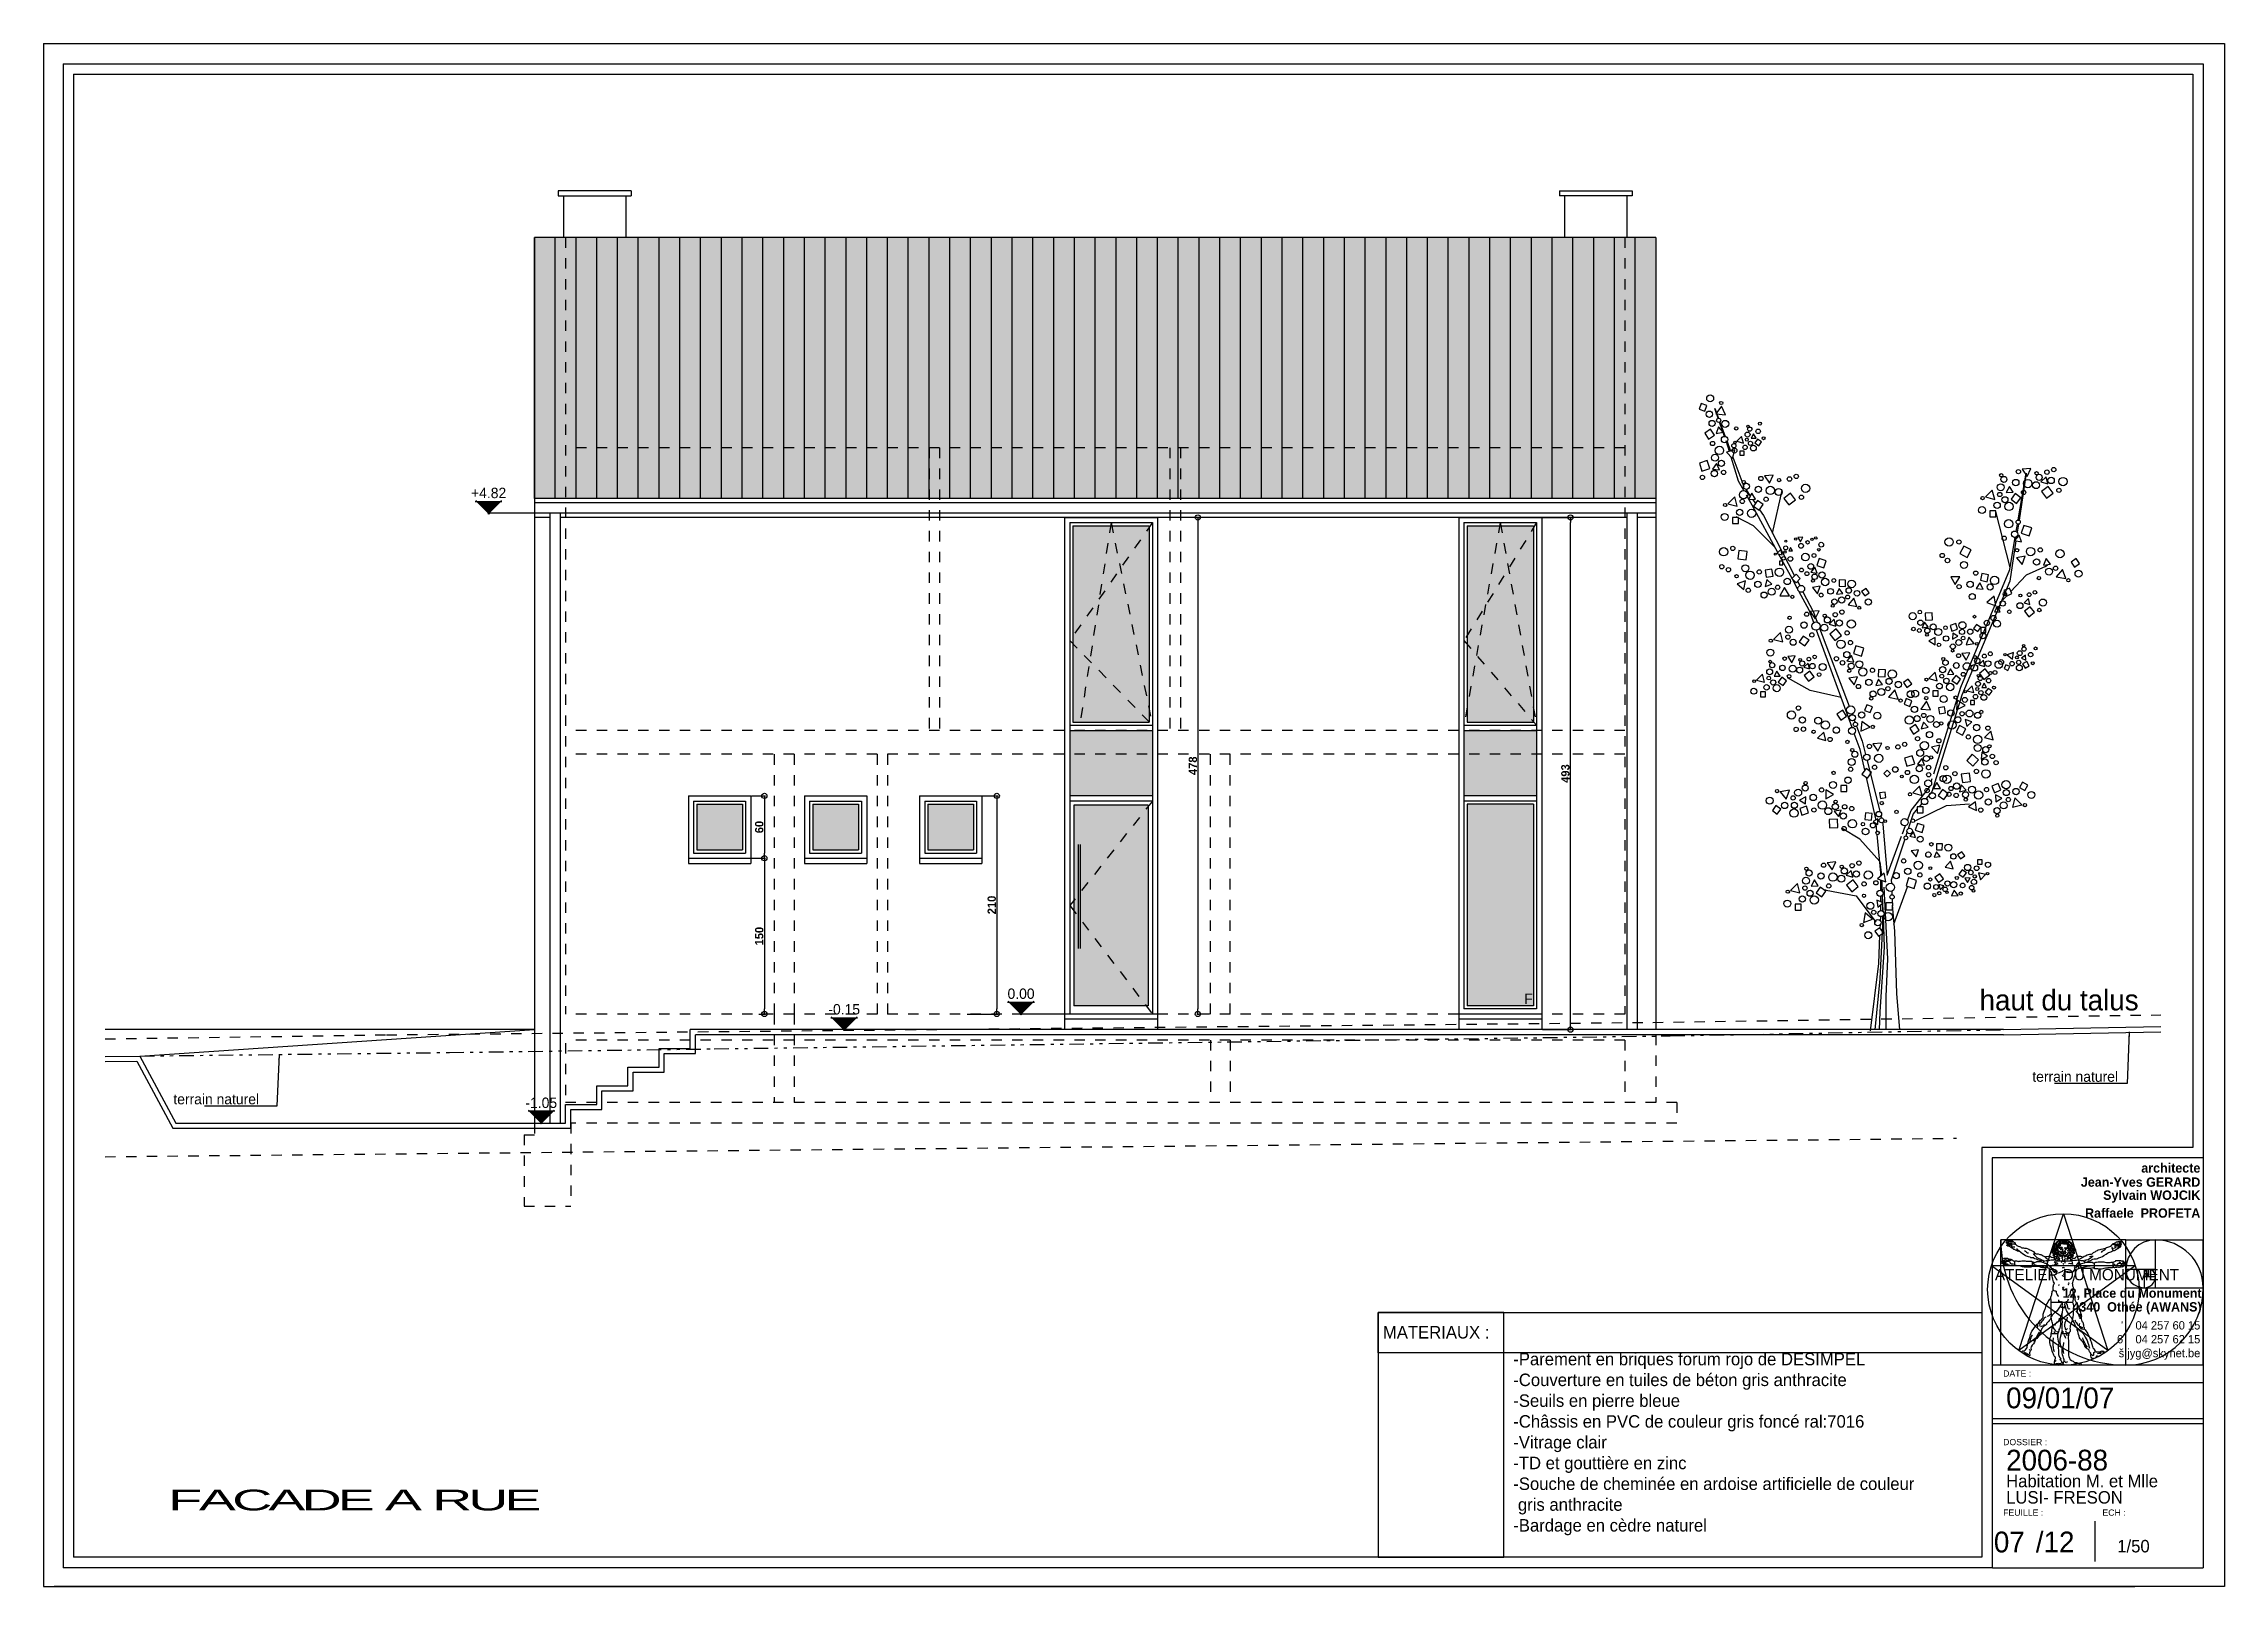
# Model space of a CAD drawing. Header units: millimetres. Extents: x -44462 to 306987, y -116160 to 12874.
# Drawn here: x -13117 to -11017, y -58393 to -56908 of the extents above; entities that cross this region are included whole.
import ezdxf
from ezdxf.enums import TextEntityAlignment as Align

# ---------------------------------------------------------------- set-up
doc = ezdxf.new("R2010")
doc.units = ezdxf.units.MM
doc.header["$PDMODE"] = 35
doc.header["$PDSIZE"] = 10
doc.linetypes.add('DCAD_Phantom', pattern=[38, 14, -6, 3, -6, 3, -6])
doc.linetypes.add('TRAIT_4', pattern=[20, 10, -10])
for name, color, linetype in [('AVP_TEXTES', 7, 'Continuous'), ('BLANC', 7, 'Continuous'), ('chassis fen.portes', 1, 'Continuous'), ('COTES', 1, 'Continuous'), ('COULEUR 8', 8, 'Continuous'), ('D_______TX', 2, 'Continuous'), ('HACHURE', 8, 'Continuous'), ('Layer1', 1, 'Continuous'), ('MAGENTA', 6, 'Continuous'), ('piontillé', 115, 'TRAIT_4'), ('ROUGE', 1, 'Continuous'), ('TEXTE', 1, 'Continuous')]:
    doc.layers.add(name, color=color, linetype=linetype)
doc.styles.add('CENTURY GOTHIC', font='GOTHIC.TTF')
doc.styles.add('Century Gothic Gras', font='GOTHICB.TTF')
doc.styles.add('COMICS', font='comic.TTF', dxfattribs={"height": 10})
doc.styles.add('wide latin', font='', dxfattribs={"height": 10})
doc.styles.get('wide latin').set_extended_font_data('Wide Latin')
doc.dimstyles.new('1-50', dxfattribs={"dimtxt": 8, "dimasz": 5, "dimexe": 1.25, "dimexo": 0.625, "dimtad": 1, "dimdec": 0, "dimtxsty": 'Century Gothic Gras', "dimblk": 'ORIGIN', "dimcen": 5, "dimclrd": 8, "dimclre": 5, "dimclrt": 6, "dimadec": 0, "dimazin": 0, "dimtfac": 1, "dimtdec": 0, "dimtmove": 0, "dimatfit": 3, "dimfxl": 0, "dimarcsym": 0})

msp = doc.modelspace()

# ---------------------------------------------------------------- texts
at = {"layer": 'TEXTE', "style": 'CENTURY GOTHIC'}
for s, insert, char_height, width, attachment_point in [('F', (-11691.4, -57822.5), 10, 378.886, 1), ('haut du talus', (-11253, -57818.7), 20, 378.886, 1), ('terrain naturel', (-11202.2, -57897.4), 10, 119.347, 1), ('terrain naturel', (-12992.3, -57919.1), 10, 119.347, 1), (' MATERIAUX :                 \\P                    ', (-11832, -58158.6), 12, 581.339, 4), ('-Parement en briques forum rojo de DESIMPEL\\P-Couverture en tuiles de béton gris anthracite\\P-Seuils en pierre bleue\\P-Châssis en PVC de couleur gris foncé ral:7016\\P-Vitrage clair  \\P-TD et gouttière en zinc\\P-Souche de cheminée en ardoise artificielle de couleur \\P gris anthracite\\P-Bardage en cèdre naturel', (-11702, -58168.3), 12, 751.149, 1), ('\\pi-30,l30,t30;{\\W2;\\T0.9;FACADE A RUE}', (-12997.2, -58300), 20, 864.363, 1)]:
    msp.add_mtext(s, dxfattribs=dict(at, insert=insert, char_height=char_height, width=width, attachment_point=attachment_point))

# ---------------------------------------------------------------- blocks, each defined once
blk = doc.blocks.new('ARB-EL~1')
at = {"layer": 'HACHURE'}
for p, q in [((-191, 602.9), (-193, 597.5)), ((-193, 597.5), (-187.6, 595.5)), ((-185.6, 600.9), (-191, 602.9)), ((-187.6, 595.5), (-185.6, 600.9)), ((-174.7, 588.7), (-178, 598)), ((-178, 598), (-174.5, 588.7)), ((-171.6, 600.4), (-177, 592.8)), ((-177, 592.8), (-167.7, 592)), ((-167.7, 592), (-171.6, 600.4)), ((-182.1, 578.1), (-187.7, 574.3)), ((-187.7, 574.3), (-184, 568.7)), ((-184, 568.7), (-178.4, 572.5)), ((-178.4, 572.5), (-182.1, 578.1)), ((-174.4, 580.3), (-176.5, 573.9)), ((-176.5, 573.9), (-169.9, 575.3)), ((-169.9, 575.3), (-174.4, 580.3)), ((-168.5, 571.2), (-173.3, 584.8)), ((-173.1, 584.9), (-168, 571.1)), ((-185.2, 547.9), (-192.8, 545.5)), ((-182.7, 540.3), (-185.2, 547.9)), ((-163.9, 556.8), (-167, 567)), ((-158.5, 558.2), (-166.8, 556.1)), ((-166.8, 556.1), (-160.8, 550)), ((-166.2, 566.4), (-162.7, 557.1)), ((-155, 528), (-162.2, 551.4)), ((-160.8, 550), (-158.5, 558.2)), ((-160.5, 551.1), (-150, 523)), ((-192.8, 545.5), (-190.4, 537.9)), ((-190.4, 537.9), (-182.7, 540.3)), ((-176.2, 545.3), (-180.2, 539.7)), ((-180.2, 539.7), (-173.4, 539)), ((-173.4, 539), (-176.2, 545.3)), ((-149.9, 519), (-155, 528)), ((-121.6, 533.8), (-130.1, 533.2)), ((-130.1, 533.2), (-125.3, 526.1)), ((-125.3, 526.1), (-121.6, 533.8)), ((114.2, 490.8), (122, 536)), ((122, 536), (115, 490.6)), ((-158.7, 513), (-165.3, 506.4)), ((-165.3, 506.4), (-156.3, 504)), ((-156.3, 504), (-158.7, 513)), ((-148.2, 520.4), (-143.8, 513.8)), ((-142, 505), (-147.4, 514.6)), ((-142.3, 516.6), (-145.5, 510.6)), ((-145.5, 510.6), (-138.7, 510.9)), ((-138.7, 510.9), (-142.3, 516.6)), ((-117.2, 459.5), (-142, 505)), ((-141.7, 510.8), (-138.9, 506.7)), ((-136.7, 509.6), (-140.7, 504.2)), ((-140.7, 504.2), (-135.3, 500.2)), ((-131.3, 505.6), (-136.7, 509.6)), ((-135.3, 500.2), (-131.3, 505.6)), ((-122.3, 478.2), (-113.2, 519.3)), ((-105, 516.5), (-111.4, 511.6)), ((-111.4, 511.6), (-106.5, 505.3)), ((-106.5, 505.3), (-100.1, 510.2)), ((-100.1, 510.2), (-105, 516.5)), ((-155.2, 493.1), (-161, 493.1)), ((-161, 493.1), (-161, 487.3)), ((-161, 487.3), (-155.2, 487.3)), ((-140.6, 485.3), (-157.5, 493.9)), ((-155.2, 487.3), (-155.2, 493.1)), ((-119.8, 464.2), (-140.6, 485.3)), ((-134.9, 500.7), (-131, 495)), ((-131, 495), (-101.1, 437.1)), ((106.4, 445.2), (92.8, 498.9)), ((112.3, 479.7), (113.5, 486.8)), ((114.4, 486.7), (113.2, 478.9)), ((119.5, 485.6), (117.1, 478)), ((127.2, 483.2), (119.5, 485.6)), ((124.8, 475.6), (127.2, 483.2)), ((-114.4, 462.3), (-118.2, 458.6)), ((-113, 457.2), (-114.4, 462.3)), ((-105.1, 464.4), (-106.8, 461)), ((-103, 461.1), (-105.1, 464.4)), ((-93.3, 474.2), (-98.1, 473.8)), ((-98.1, 473.8), (-95.4, 469.8)), ((-95.4, 469.8), (-93.3, 474.2)), ((61.8, 465.6), (58.1, 458.5)), ((68.9, 461.9), (61.8, 465.6)), ((106, 443), (111.4, 474.2)), ((112, 470.8), (106, 432)), ((115.2, 476.2), (110.7, 471)), ((110.7, 471), (117.4, 469.7)), ((112.6, 474.7), (112.3, 472.9)), ((117.4, 469.7), (115.2, 476.2)), ((117.1, 478), (124.8, 475.6)), ((-154.8, 461.3), (-155.9, 453.3)), ((-155.9, 453.3), (-147.9, 452.3)), ((-146.9, 460.3), (-154.8, 461.3)), ((-147.9, 452.3), (-146.9, 460.3)), ((-122.9, 443.5), (-129.6, 442.5)), ((-129.6, 442.5), (-128.6, 435.8)), ((-121.9, 436.8), (-122.9, 443.5)), ((-118.2, 458.6), (-113, 457.2)), ((-103.6, 434.6), (-116.5, 458.1)), ((-112.4, 451), (-115.7, 451)), ((-115.7, 451), (-115.7, 447.7)), ((-115.7, 447.7), (-112.4, 447.7)), ((-112.4, 447.7), (-112.4, 451)), ((-106.8, 461), (-103, 461.1)), ((58.1, 458.5), (65.2, 454.8)), ((59, 330), (106, 443)), ((65.2, 454.8), (68.9, 461.9)), ((120.9, 455.8), (112.5, 454.5)), ((112.5, 454.5), (117.9, 447.9)), ((117.9, 447.9), (120.9, 455.8)), ((140.5, 446.1), (121.8, 437.6)), ((141.1, 453.6), (138.5, 447.4)), ((138.5, 447.4), (145.2, 448.2)), ((140.5, 446.1), (142.7, 447.9)), ((145.2, 448.2), (141.1, 453.6)), ((156.8, 443.1), (150.8, 436)), ((160, 434.4), (156.8, 443.1)), ((169.9, 453.6), (165.1, 450.3)), ((165.1, 450.3), (168.4, 445.5)), ((168.4, 445.5), (173.2, 448.8)), ((173.2, 448.8), (169.9, 453.6)), ((-148.3, 432.2), (-156.3, 429.4)), ((-156.3, 429.4), (-149.9, 423.8)), ((-149.9, 423.8), (-148.3, 432.2)), ((-128, 433.5), (-129.5, 426.9)), ((-129.5, 426.9), (-123.1, 428.9)), ((-128.6, 435.8), (-121.9, 436.8)), ((-123.1, 428.9), (-128, 433.5)), ((-110.7, 425.9), (-115.4, 417.8)), ((-106.1, 417.8), (-110.7, 425.9)), ((-99.7, 438.5), (-103.8, 434.4)), ((-103.8, 434.4), (-99.7, 430.3)), ((-98.2, 424.5), (-103.2, 433.8)), ((-95.6, 434.4), (-99.7, 438.5)), ((-99.7, 430.3), (-95.6, 434.4)), ((-98.3, 431.7), (-96.2, 427.6)), ((-87, 404), (-96.7, 421.7)), ((-93.1, 421.6), (-83, 402)), ((49.5, 436.2), (53.6, 428.7)), ((58, 436), (49.5, 436.2)), ((53.6, 428.7), (58, 436)), ((106, 432), (60, 322)), ((77.4, 430.3), (73.8, 424.7)), ((73.8, 424.7), (80.5, 424.3)), ((80.5, 424.3), (77.4, 430.3)), ((79.1, 439.3), (77.8, 432.7)), ((77.8, 432.7), (84.4, 431.3)), ((85.7, 438), (79.1, 439.3)), ((84.4, 431.3), (85.7, 438)), ((105.8, 425.3), (100.5, 422.9)), ((100.5, 422.9), (103, 417.6)), ((103, 417.6), (108.2, 420.1)), ((108.2, 420.1), (105.8, 425.3)), ((121.8, 437.6), (106.7, 421.6)), ((150.8, 436), (160, 434.4)), ((-115.4, 417.8), (-106.1, 417.8)), ((-82.6, 392), (-87, 404)), ((-77.6, 403.2), (-86.1, 402.6)), ((-86.1, 402.6), (-81.3, 395.5)), ((-83, 402), (-79.4, 392.5)), ((-81.3, 395.5), (-77.6, 403.2)), ((91.1, 417.3), (84, 411.3)), ((84, 411.3), (92.7, 408.1)), ((92.7, 408.1), (91.1, 417.3)), ((94, 407.4), (91.3, 402.3)), ((91.3, 402.3), (97, 402.5)), ((97, 402.5), (94, 407.4)), ((103, 417.6), (98.5, 412.9)), ((124, 415.2), (119.8, 411.1)), ((119.8, 411.1), (125.4, 409.5)), ((125.7, 407.3), (120.3, 403.1)), ((120.3, 403.1), (124.5, 397.7)), ((125.4, 409.5), (124, 415.2)), ((124.5, 397.7), (129.9, 401.9)), ((129.9, 401.9), (125.7, 407.3)), ((-114.7, 382.4), (-121.3, 375.8)), ((-112.3, 373.4), (-114.7, 382.4)), ((-92.7, 379), (-96.7, 373.6)), ((-87.2, 375), (-92.7, 379)), ((-45.7, 291.1), (-79.9, 384.7)), ((-77.1, 386.5), (-48.7, 311.5)), ((-63, 395.2), (-67.9, 390.4)), ((-67.9, 390.4), (-61.3, 388.5)), ((-61, 385.9), (-67.3, 381)), ((-67.3, 381), (-62.4, 374.7)), ((-61.3, 388.5), (-63, 395.2)), ((-62.4, 374.7), (-56.1, 379.6)), ((-56.1, 379.6), (-61, 385.9)), ((83, 387.4), (78.1, 387.4)), ((78.1, 387.4), (78.1, 382.5)), ((78.1, 382.5), (83, 382.5)), ((83, 382.5), (83, 387.4)), ((-121.3, 375.8), (-112.3, 373.4)), ((-96.7, 373.6), (-91.2, 369.6)), ((-91.2, 369.6), (-87.2, 375)), ((-86, 326.8), (-108.1, 338.8)), ((-56.2, 319.8), (-86, 326.8)), ((60, 322), (31, 229)), ((32.9, 246.4), (59, 330)), ((-54.8, 307.6), (-60.5, 303.8)), ((-60.5, 303.8), (-56.7, 298.2)), ((-56.7, 298.2), (-51.1, 302)), ((-51.1, 302), (-54.8, 307.6)), ((-45.9, 304), (-45.6, 303.3)), ((-43.6, 298.1), (-42.8, 296)), ((-36.4, 296.8), (-37.2, 287.5)), ((-28.7, 291.5), (-36.4, 296.8)), ((-31.7, 312.9), (-33.7, 307.4)), ((-33.7, 307.4), (-28.2, 305.4)), ((-26.2, 310.9), (-31.7, 312.9)), ((-28.2, 305.4), (-26.2, 310.9)), ((-73.1, 286.6), (-79.2, 280.7)), ((-79.2, 280.7), (-71, 278.4)), ((-71, 278.4), (-73.1, 286.6)), ((-38, 270), (-43.6, 285.3)), ((-41.4, 292.2), (-36, 278)), ((-37.2, 287.5), (-28.7, 291.5)), ((-36, 278), (-32.8, 265.1)), ((-17.2, 275.8), (-25.7, 275.2)), ((-25.7, 275.2), (-20.9, 268.2)), ((-20.9, 268.2), (-17.2, 275.8)), ((-33.5, 250), (-38, 270)), ((-31.3, 259.2), (-19, 210.1)), ((-50.8, 235.2), (-56.6, 235.2)), ((-56.6, 235.2), (-56.6, 229.4)), ((-50.8, 229.4), (-50.8, 235.2)), ((-32.3, 251.7), (-36.3, 246.2)), ((-36.3, 246.2), (-30.9, 242.2)), ((-26.9, 247.7), (-32.3, 251.7)), ((-23, 203), (-32, 243)), ((-30.9, 242.2), (-26.9, 247.7)), ((-12, 249.9), (-15.3, 246.7)), ((-15.3, 246.7), (-12, 243.4)), ((-8.8, 246.7), (-12, 249.9)), ((-12, 243.4), (-8.8, 246.7)), ((11, 211), (29, 234)), ((19.3, 234.6), (12.7, 228)), ((21.7, 225.5), (19.3, 234.6)), ((29, 234), (29.1, 234.3)), ((30.5, 238.7), (31.5, 242)), ((35.7, 238.1), (32.5, 232.2)), ((32.5, 232.2), (39.3, 232.4)), ((39.3, 232.4), (35.7, 238.1)), ((41.3, 231.2), (37.3, 225.7)), ((46.7, 227.2), (41.3, 231.2)), ((-56.6, 229.4), (-50.8, 229.4)), ((-14, 228.9), (-19.3, 228.1)), ((-19.3, 228.1), (-18.5, 222.8)), ((-18.5, 222.8), (-13.2, 223.6)), ((-13.2, 223.6), (-14, 228.9)), ((7.6, 201.9), (11, 211)), ((12.7, 228), (21.7, 225.5)), ((17, 212.7), (13, 208)), ((14.3, 200.8), (45.1, 216)), ((22.8, 214.7), (17, 214.7)), ((17, 214.7), (17, 208.9)), ((21.5, 218), (18.7, 214.7)), ((22.8, 208.9), (22.8, 214.7)), ((31, 229), (25.4, 222.5)), ((37.3, 225.7), (42.7, 221.7)), ((42.7, 221.7), (46.7, 227.2)), ((45.1, 216), (67.2, 217.7)), ((-38.2, 183.7), (-55.3, 193.9)), ((-32.8, 208.9), (-33.6, 202.6)), ((-33.6, 202.6), (-27.2, 201.7)), ((-26.4, 208.1), (-32.8, 208.9)), ((-27.2, 201.7), (-26.4, 208.1)), ((-20.8, 203.1), (-25.6, 200.5)), ((-25.6, 200.5), (-20.8, 197.6)), ((-22.9, 201.9), (-23, 203)), ((-21.8, 191), (-22.6, 198.7)), ((-20.8, 197.6), (-20.8, 203.1)), ((-18, 205.8), (-17.5, 204)), ((-16.4, 199.6), (-16, 198)), ((-16, 198), (-12, 149)), ((2.8, 188.8), (5.7, 196.7)), ((7.3, 190.6), (6, 186.6)), ((13, 208), (8.3, 193.6)), ((13.5, 190.7), (9.7, 186.3)), ((15.4, 185.2), (13.5, 190.7)), ((17.2, 198.7), (15.1, 192.2)), ((15.1, 192.2), (21.6, 190.1)), ((17, 208.9), (22.8, 208.9)), ((23.7, 196.6), (17.2, 198.7)), ((21.6, 190.1), (23.7, 196.6)), ((-19, 161.9), (-38.2, 183.7)), ((-18, 151), (-21.5, 187.9)), ((-12, 149), (1.9, 186.5)), ((4.9, 183.4), (-8, 144)), ((9.7, 186.3), (15.4, 185.2)), ((18.3, 173.3), (11.2, 172.2)), ((11.2, 172.2), (15.8, 166.6)), ((15.8, 166.6), (18.3, 173.3)), ((35.5, 171.4), (33.3, 166.1)), ((35.5, 179.2), (35.4, 173.4)), ((35.4, 173.4), (41.1, 173.3)), ((41.3, 179), (35.5, 179.2)), ((39, 166.9), (35.5, 171.4)), ((41.1, 173.3), (41.3, 179)), ((59.9, 171.4), (55.9, 168.6)), ((55.9, 168.6), (58.7, 164.6)), ((62.8, 167.4), (59.9, 171.4)), ((-14.8, 150.8), (-21.4, 145.5)), ((-19, 161.3), (-17.3, 149)), ((-18, 148.2), (-18, 151)), ((-17.3, 149), (-17.3, 148.8)), ((-13.4, 142.4), (-14.8, 150.8)), ((33.3, 166.1), (39, 166.9)), ((48.9, 162.5), (43.8, 156.5)), ((43.8, 156.5), (51.6, 155.1)), ((51.6, 155.1), (48.9, 162.5)), ((58.7, 164.6), (62.8, 167.4)), ((-70.7, 134.3), (-72.9, 134.8)), ((-70.7, 134.3), (-41.7, 129)), ((-41.7, 129), (-23, 103.6)), ((-21.4, 145.5), (-13.4, 142.4)), ((-18, 134.4), (-18, 144.2)), ((-18, 123.2), (-18, 128.5)), ((-17.2, 143.9), (-17, 133.9)), ((-17.1, 137.2), (-16.9, 133.8)), ((-16.9, 129.1), (-16.6, 114.5)), ((-16.7, 129.2), (-16.5, 122.6)), ((-15.3, 137.2), (-11.7, 68.4)), ((-8, 144), (-7.9, 141.1)), ((-7.6, 133.4), (-7.4, 130)), ((-5.5, 101.6), (7.7, 137.6)), ((8.7, 146.2), (6.4, 138.6)), ((6.4, 138.6), (14, 136.2)), ((16.4, 143.8), (8.7, 146.2)), ((14, 136.2), (16.4, 143.8)), ((-33.2, 112.5), (-34.9, 103.3)), ((-34.9, 103.3), (-26.1, 106.5)), ((-26.1, 106.5), (-33.2, 112.5)), ((-15.7, 122.3), (-21.9, 124.9)), ((-21.9, 124.9), (-21, 118.2)), ((-21, 118.2), (-15.7, 122.3)), ((-18.3, 104.6), (-18.1, 109)), ((-18, 114.8), (-18, 120.5)), ((-16.5, 109.4), (-16.4, 100.7)), ((-16.4, 121.7), (-16.1, 114.2)), ((-15.9, 109.8), (-14.7, 79.7)), ((-13.3, 122.4), (-13.4, 115.6)), ((-13.4, 115.6), (-6.7, 115.5)), ((-6.5, 122.2), (-13.3, 122.4)), ((-7.2, 125.9), (-7.1, 122.2)), ((-7, 120), (-5, 95)), ((-6.7, 115.5), (-6.5, 122.2)), ((-19, 98.2), (-23.7, 94.9)), ((-23.7, 94.9), (-20.4, 90.1)), ((-20.4, 90.1), (-15.6, 93.5)), ((-20, 64), (-18.9, 91.2)), ((-15.6, 93.5), (-19, 98.2)), ((-16.4, 100.7), (-18.9, 49)), ((-18.6, 97.7), (-18.4, 101.3)), ((-5, 95), (-3, 35)), ((-28, -1), (-20, 64)), ((-14.7, 79.7), (-18.9, 17.3)), ((-11.7, 68.4), (-13.3, 32.2)), ((-18.9, 49), (-24, 0)), ((-13.3, 32.2), (-13.3, 0.2)), ((-3, 35), (0, 0)), ((-18.9, 17.3), (-19.8, 0))]:
    blk.add_line(p, q, dxfattribs=at)
for points in [[(-150.4, 564.8), (-152.1, 571.1), (-156.7, 566.5)], [(-138.1, 569.6), (-140.6, 573.6), (-142.8, 569.4)], [(-135.7, 562.1), (-132.9, 565.9), (-136.7, 568.7), (-139.5, 564.9)], [(-149.7, 557.1), (-153.7, 557.1), (-153.7, 553.1), (-149.7, 553.1)], [(122.7, 532.7), (126.4, 540.3), (117.9, 539.7)], [(141, 532.3), (136.1, 527.5), (142.7, 525.7)], [(91.7, 510.5), (89.3, 519.5), (82.7, 513)], [(109.3, 517.4), (105.7, 523.1), (102.5, 517.2)], [(112.7, 506.7), (116.7, 512.2), (111.3, 516.2), (107.3, 510.7)], [(141.5, 511.8), (147.9, 516.7), (143, 523.1), (136.6, 518.2)], [(92.8, 499.7), (87, 499.7), (87, 493.8), (92.8, 493.9)], [(-85.6, 440.6), (-79.5, 439.5), (-81.5, 445.3)], [(-70.7, 451.6), (-77.6, 453.8), (-79.8, 446.9), (-72.9, 444.7)], [(-76.4, 427), (-83.9, 425.7), (-79.1, 419.8)], [(-58.2, 424.9), (-60.6, 419.3), (-54.5, 420.1)], [(-52.1, 433), (-58.2, 433.1), (-58.3, 427.1), (-52.2, 426.9)], [(-36.6, 422), (-33.6, 417.7), (-29.3, 420.7), (-32.3, 424.9)], [(-44, 415.5), (-49.4, 409.1), (-41.2, 407.6)], [(31.5, 401.5), (24.6, 401.2), (25, 394.4), (31.8, 394.7)], [(21.8, 387), (27.6, 387.9), (23.9, 392.4)], [(54, 391), (48.6, 389.2), (50.4, 383.7), (55.8, 385.6)], [(51.2, 381.9), (50.9, 376.2), (56, 378.8)], [(66.8, 378.1), (64.1, 370.7), (71.9, 372)], [(71.3, 386.2), (75.4, 383.4), (78.2, 387.4), (74.2, 390.3)], [(-103.7, 353.4), (-100.5, 359.9), (-107.7, 359.4)], [(-50.8, 355.1), (-44.1, 353.8), (-46.3, 360.3)], [(-34.3, 367.3), (-42, 369.7), (-44.4, 362.1), (-36.7, 359.7)], [(34.4, 377.8), (28.1, 374.3), (34.3, 370.6)], [(64.2, 356), (67.6, 362.9), (59.9, 362.4)], [(108.6, 356.9), (109.7, 363.3), (103.6, 361.1)], [(121.7, 356), (121.2, 360.7), (117.4, 357.9)], [(-130, 334.6), (-132.1, 342.3), (-137.7, 336.7)], [(-115.1, 340.5), (-118.1, 345.3), (-120.8, 340.3)], [(-112.2, 331.4), (-108.8, 336), (-113.4, 339.4), (-116.8, 334.8)], [(-88.1, 353.1), (-92.3, 349.1), (-86.7, 347.5)], [(-87.6, 335.7), (-82.3, 339.9), (-86.4, 345.3), (-91.8, 341.1)], [(-40.6, 339.9), (-49, 338.5), (-43.6, 332)], [(-20.4, 337.7), (-23, 331.4), (-16.4, 332.3)], [(-13.6, 346.6), (-20.4, 346.8), (-20.5, 340), (-13.8, 339.9)], [(3.6, 334.3), (6.9, 329.6), (11.7, 332.9), (8.3, 337.7)], [(36.3, 336.1), (34.2, 344.2), (28.2, 338.3)], [(52.2, 342.3), (48.9, 347.5), (46.1, 342.1)], [(55.3, 332.7), (58.8, 337.6), (54, 341.2), (50.4, 336.3)], [(80.7, 355.7), (76.3, 351.4), (82.2, 349.7)], [(81.2, 337.3), (86.9, 341.7), (82.5, 347.4), (76.8, 343)], [(106, 349.6), (102.3, 351.4), (100.6, 347.7), (104.3, 346)], [(120.8, 348.2), (124.9, 350.5), (122.6, 354.6), (118.5, 352.4)], [(-129.1, 325.4), (-134, 325.4), (-134, 320.4), (-129.1, 320.4)], [(-4.7, 327.2), (-10.7, 320.1), (-1.5, 318.4)], [(9.9, 311.4), (11.8, 316.8), (6.4, 318.8), (4.4, 313.4)], [(20.5, 308.7), (29.8, 307.9), (25.8, 316.3)], [(37.3, 326.3), (32.1, 326.3), (32.1, 321.1), (37.3, 321.1)], [(54.7, 308.1), (63.2, 312.1), (55.5, 317.4)], [(71.5, 324.8), (69.8, 331.1), (65.2, 326.4)], [(72.2, 317.1), (68.2, 317.1), (68.2, 313.1), (72.2, 313.1)], [(83.8, 329.6), (81.3, 333.6), (79.1, 329.4)], [(86.2, 322.1), (89, 325.9), (85.2, 328.7), (82.4, 324.9)], [(20.9, 289.8), (27.5, 291.2), (23, 296.2)], [(44.2, 305.2), (43.2, 310.9), (37.5, 309.9), (38.5, 304.2)], [(64.6, 292), (69.5, 296.6), (63.1, 298.6)], [(9.7, 290.2), (13.4, 284.6), (19, 288.4), (15.3, 294)], [(30.7, 272), (36.6, 265.9), (38.9, 274.1)], [(54.6, 286.8), (60.7, 283.8), (63.7, 289.8), (57.6, 292.8)], [(81.9, 281.5), (90.1, 279.1), (88, 287.4)], [(4.6, 261.4), (7, 253.8), (14.7, 256.2), (12.2, 263.8)], [(24.1, 254.9), (21.3, 261.2), (17.2, 255.6)], [(64.6, 259.3), (70.5, 253.9), (76, 259.8), (70, 265.2)], [(84.7, 263.4), (79.2, 267.4), (78.4, 260.6)], [(57.6, 229.1), (64.2, 230.7), (59.4, 235.7)], [(67.3, 247.1), (59.4, 246), (60.5, 238.1), (68.4, 239.2)], [(94.8, 237.1), (88.7, 234.4), (91.4, 228.2), (97.6, 230.9)], [(115.6, 233.2), (120.7, 230.3), (123.6, 235.4), (118.5, 238.3)], [(-114.5, 212.5), (-119.2, 215.8), (-122.5, 211.1), (-117.8, 207.7)], [(-109.1, 222), (-105.9, 230.8), (-115.1, 229.2)], [(-90.7, 217.6), (-90.4, 224.3), (-96.4, 221.2)], [(-94.1, 206.8), (-87.7, 209), (-89.8, 215.4), (-96.2, 213.2)], [(-71, 222.4), (-63.6, 226.5), (-70.9, 230.9)], [(-56.2, 211.6), (-63, 210.5), (-58.7, 205.2)], [(73.2, 219.6), (66.2, 214.8), (73.9, 211.1)], [(92.5, 226.1), (92.7, 219.4), (98.4, 223)], [(111.1, 223.3), (108.7, 214.3), (117.7, 216.7)], [(-67.5, 194.5), (-59.5, 194.8), (-59.9, 202.9), (-67.9, 202.5)], [(-65, 153.9), (-61.3, 161.6), (-69.7, 160.9)], [(-46.6, 153.5), (-51.6, 148.8), (-45, 146.9)], [(38.6, 150.3), (33.8, 146.6), (37.5, 141.8), (42.2, 145.5)], [(60.2, 154.1), (57.2, 150), (61.3, 147), (64.3, 151.1)], [(75.1, 159.4), (79.5, 159.4), (79.5, 163.7), (75.1, 163.7)], [(76, 151.2), (77.8, 144.5), (82.7, 149.4)], [(-96, 131.8), (-98.4, 140.8), (-105, 134.2)], [(-78.4, 138.7), (-82, 144.4), (-85.1, 138.4)], [(-74.9, 127.9), (-70.9, 133.4), (-76.4, 137.4), (-80.4, 131.9)], [(-46.1, 133), (-39.8, 137.9), (-44.6, 144.3), (-51, 139.4)], [(39, 134.9), (42.7, 138.5), (37.7, 139.9)], [(52.7, 134.6), (49.9, 128.9), (56.3, 129.3)], [(62.8, 146), (65.5, 141.8), (67.8, 146.2)], [(-94.9, 120.9), (-100.7, 120.9), (-100.7, 115.1), (-94.9, 115.1)]]:
    blk.add_lwpolyline(points, close=True, dxfattribs=at)
for centre, radius in [((-182.4, 607.8), 3.35), ((-183.2, 592.6), 3.04), ((-174.2, 586.7), 2.06), ((-171.8, 603.4), 1.58), ((-180.6, 583.7), 2.92), ((-168.6, 568.2), 3.04), ((-167.9, 583.3), 3.35), ((-157.3, 578.9), 1.58), ((-146.4, 573), 2.35), ((-147.1, 568.1), 1.44), ((-146, 581), 1.11), ((-144.3, 578.2), 2.04), ((-136.2, 576.1), 2.13), ((-134.5, 583.5), 1.44), ((-131, 569.5), 1.44), ((-180.1, 564.4), 2.06), ((-177.7, 550.7), 3.35), ((-173.5, 557.7), 4), ((-171.6, 545.3), 2.92), ((-159.6, 562.2), 2.06), ((-159, 557.6), 2.35), ((-158.6, 565.6), 1.11), ((-148.8, 560.7), 2.13), ((-143.6, 564.6), 2.04), ((-140.8, 560), 2.8), ((-189.9, 531.7), 2.06), ((-178.4, 535.5), 3.04), ((-169.5, 536.6), 2.12), ((-150, 527.2), 1.58), ((-147.5, 523.2), 2.92), ((-133.5, 530.7), 2.06), ((-116, 529.2), 1.58), ((-106, 530.2), 2.12), ((-99.5, 532.7), 2.06), ((-90.5, 521.2), 4), ((97.4, 522.3), 3.35), ((97.9, 533.8), 1.58), ((100.4, 529.8), 2.92), ((111.9, 526.8), 3.04), ((114.4, 537.3), 2.06), ((123.4, 525.8), 4), ((131.4, 524.3), 3.35), ((131.9, 535.8), 1.58), ((134.4, 531.8), 2.92), ((141.9, 536.8), 2.12), ((145.9, 528.8), 3.04), ((148.4, 539.3), 2.06), ((157.4, 527.8), 4), ((-168, 505.2), 1.58), ((-150.3, 515.1), 4), ((-151.5, 508.7), 2.06), ((-136, 520.2), 3.04), ((-128.6, 510.7), 2.06), ((-124.5, 519.2), 4), ((-116.5, 517.7), 3.35), ((-94.5, 512.7), 2.06), ((79.9, 511.8), 1.58), ((93.9, 504.8), 3.04), ((96.4, 515.3), 2.06), ((101.4, 510.3), 2.92), ((105.4, 503.8), 4), ((119.4, 517.3), 2.06), ((153.4, 519.3), 2.06), ((-168.5, 493.7), 3.35), ((-154, 498.2), 3.04), ((-142.5, 497.2), 4), ((79.4, 500.3), 3.35), ((105, 487.1), 4), ((114.2, 488.7), 2.06), ((-169.4, 460.2), 4), ((-160.6, 463.4), 2.06), ((-109.7, 463.9), 1.91), ((-109.5, 470.4), 0.901), ((-100, 472.4), 1.18), ((-94.9, 465.9), 2.28), ((-88.6, 469.3), 1.66), ((-84.4, 472.1), 1.21), ((-80.7, 473.5), 1.18), ((-77.8, 462.1), 1.18), ((-75.5, 467), 2.28), ((47.7, 469.6), 4), ((57.1, 469.6), 2.06), ((100.7, 473.2), 2.06), ((110.8, 477.1), 3.04), ((113.1, 461.7), 1.58), ((126.1, 460.4), 4), ((135.4, 462), 2.06), ((154.5, 458.3), 4), ((-171.2, 445.8), 2.06), ((-164.8, 442.9), 2.12), ((-148.6, 444.3), 3.35), ((-144, 437.6), 4), ((-135.1, 440.8), 2.06), ((-119.7, 457.9), 0.901), ((-115.7, 440.5), 4), ((-111.7, 453.9), 1.73), ((-110.3, 459.9), 1.18), ((-105.2, 453.3), 2.28), ((-94.5, 442.6), 1.86), ((-90.7, 455.1), 3.6), ((-85.5, 446.1), 2.74), ((-82.4, 456.6), 1.86), ((41.1, 456.6), 2.06), ((46.1, 451.8), 2.12), ((61.9, 447.5), 3.35), ((73.3, 439.6), 2.06), ((131.9, 450.4), 3.04), ((143.9, 441.1), 3.35), ((150.2, 444.3), 2.06), ((172.3, 439), 3.35), ((-157, 436.6), 1.58), ((-145.7, 423.1), 2.06), ((-136.5, 428.8), 3.04), ((-130.5, 418.5), 2.92), ((-123.1, 421.7), 3.35), ((-117.4, 426), 2.06), ((-108.2, 431.6), 3.04), ((-94.8, 424.5), 3.35), ((-89.3, 439.1), 1.91), ((-83.4, 432.2), 1.42), ((-81.8, 436.1), 2.62), ((-74.7, 437.8), 3.02), ((-75.5, 418.5), 1.86), ((-71.7, 431.1), 3.6), ((-66.5, 422.1), 2.74), ((-63.3, 432.5), 1.86), ((-48.9, 422.9), 2.62), ((-46.2, 429.2), 3.6), ((-41, 420.2), 2.74), ((57.3, 426.6), 2.06), ((67.9, 428.8), 3.04), ((70, 417.1), 2.92), ((87.2, 426.3), 2.92), ((91.4, 432.6), 4), ((101.4, 419.4), 1.75), ((124.8, 418.9), 1.8), ((130.3, 421.1), 1.75), ((134.2, 434.9), 1.58), ((162.5, 432.8), 1.58), ((-103.3, 416.8), 1.58), ((-89.5, 400.1), 2.06), ((-72, 398.6), 1.58), ((-64.4, 408.2), 1.42), ((-62.7, 412.1), 2.62), ((-62, 399.6), 2.12), ((-55.7, 413.7), 3.02), ((-55.5, 402.1), 2.06), ((-50, 416.6), 1.86), ((-38.9, 406.3), 1.42), ((-30.2, 411.8), 3.02), ((12.6, 398.2), 3.4), ((19.5, 402.1), 1.75), ((72.1, 397.7), 1.34), ((95, 406.2), 1.58), ((99.3, 410.4), 2.59), ((105.7, 402.4), 1.75), ((115.9, 408.3), 2.85), ((116.3, 418.1), 1.34), ((134.6, 404.1), 1.75), ((138, 411.3), 3.4), ((-106.5, 385.1), 3.35), ((-107.5, 378.1), 2.06), ((-106, 396.6), 1.58), ((-92, 389.6), 3.04), ((-84.5, 380.1), 2.06), ((-80.5, 388.6), 4), ((-72.5, 387.1), 3.35), ((-69.5, 394.6), 2.92), ((-58, 391.6), 3.04), ((-50.5, 382.1), 2.06), ((-46.5, 390.6), 4), ((13.3, 385.8), 1.75), ((19, 384.4), 1.8), ((20.1, 391.9), 2.59), ((26.7, 384.2), 2.48), ((26.4, 380.2), 1.34), ((32.4, 387.9), 2.85), ((37.2, 383), 3.4), ((44.8, 376.7), 2.59), ((44.2, 387), 1.75), ((60.5, 389.5), 3.4), ((60.1, 383.1), 2.48), ((61.2, 377.1), 1.75), ((68, 383.2), 2.59), ((80.3, 379.3), 2.85), ((84, 391.7), 2.59), ((90.4, 396.4), 2.48), ((93.8, 390.9), 3.4), ((-124.5, 363.1), 3.35), ((-124, 374.6), 1.58), ((-110.7, 357.3), 1.75), ((-102.5, 373.1), 2.92), ((-95.8, 356.1), 1.34), ((-87.3, 356.9), 1.8), ((-81.8, 359), 1.75), ((-60.8, 357.2), 2.06), ((-56.5, 371.2), 4), ((-50.8, 361.2), 3.04), ((-47.3, 372.8), 2.06), ((37.9, 370.6), 1.75), ((42, 357), 1.42), ((51.3, 369), 2.48), ((51.1, 365), 1.34), ((57, 372.8), 2.85), ((56.8, 360.2), 1.86), ((72.6, 358.8), 1.42), ((74.8, 355.2), 2.62), ((74.4, 371.5), 1.34), ((81.6, 359.7), 1.91), ((87.4, 362), 1.86), ((101.5, 361.1), 1.11), ((113, 358.5), 1.44), ((115.7, 362.6), 2.35), ((119.8, 366.5), 2.04), ((119.4, 369.7), 1.11), ((126.2, 361.2), 2.13), ((130.9, 367.1), 1.44), ((-140, 335.7), 1.34), ((-125.1, 344.6), 2.85), ((-126, 338.6), 1.75), ((-124.7, 354.4), 1.34), ((-122.6, 351), 2.48), ((-121.7, 334.4), 2.48), ((-112.8, 348.4), 2.59), ((-106.4, 340.3), 1.75), ((-103, 347.6), 3.4), ((-96.2, 346.3), 2.85), ((-93.7, 352.7), 2.48), ((-83.9, 350.1), 2.59), ((-77.5, 342), 1.75), ((-74.1, 349.3), 3.4), ((-55, 353.3), 2.12), ((-48.5, 345.7), 1.58), ((-46.6, 350.1), 2.92), ((-38.8, 351.9), 3.35), ((-35.4, 344.5), 4), ((-29.6, 334.5), 3.04), ((-26.1, 346.1), 2.06), ((-10.1, 335.4), 2.92), ((-7.1, 342.4), 4), ((25.8, 337.2), 1.42), ((41.5, 346.7), 3.02), ((40.6, 340.4), 1.86), ((44.2, 353.4), 2.62), ((45.1, 335.9), 2.62), ((54.6, 350.7), 2.74), ((61.3, 342.2), 1.86), ((64.9, 349.8), 3.6), ((72.1, 348.5), 3.02), ((75.9, 341), 1.11), ((77.6, 338.2), 2.04), ((85.2, 352.5), 2.74), ((85.7, 336.1), 2.13), ((87.4, 343.5), 1.44), ((91.9, 344), 1.86), ((95.5, 351.6), 3.6), ((97.8, 354), 2.35), ((108.3, 352.5), 2.13), ((115.3, 348.5), 2.8), ((114.7, 353.8), 2.04), ((128.2, 352.9), 1.44), ((-140.4, 325.9), 2.85), ((-128.1, 329.7), 2.59), ((-118.3, 328.9), 3.4), ((-39.7, 330.5), 2.06), ((-27.3, 319), 1.58), ((-25.5, 323.4), 2.92), ((-17.6, 325.2), 3.35), ((-11.3, 328.4), 2.06), ((-1.3, 332.4), 3.04), ((1, 316.9), 1.58), ((10.7, 323.1), 3.35), ((15, 323.7), 3.35), ((25.3, 326.9), 3.02), ((25.6, 319.3), 1.58), ((38.4, 330.9), 2.74), ((42.5, 318.4), 3.35), ((48.7, 330), 3.6), ((53.9, 319.9), 1.58), ((62.9, 317.6), 2.35), ((63.3, 325.6), 1.11), ((73.1, 320.7), 2.13), ((75.5, 333), 2.35), ((74.8, 328.1), 1.44), ((78.3, 324.6), 2.04), ((81.1, 320), 2.8), ((90.9, 329.5), 1.44), ((-104.1, 303.1), 4), ((-97.4, 309.7), 2.06), ((-93.6, 298.2), 3.04), ((-78.4, 297.5), 3.35), ((-71.4, 293.4), 4), ((-47, 307.9), 4), ((-45.5, 300.4), 2.92), ((-42.5, 294), 2.06), ((-36.5, 303), 3.04), ((-21.4, 302.3), 3.35), ((9.4, 298.1), 4), ((14.3, 308.5), 3.04), ((16.9, 299.6), 2.92), ((23.3, 302.6), 2.06), ((29.5, 299.3), 3.35), ((35.5, 293.9), 2.92), ((40.1, 294.9), 1.58), ((49.4, 304.9), 3.04), ((50.4, 293.4), 4), ((56.1, 298.5), 2.92), ((60.2, 304.3), 2.06), ((67.3, 304.5), 3.35), ((74.2, 291), 3.04), ((75.2, 302.8), 2.92), ((78.7, 306), 1.58), ((-99.6, 289.2), 2.06), ((-92.6, 289.4), 2.12), ((-82.8, 286.9), 1.58), ((-66.9, 279.5), 2.06), ((-61, 288.5), 3.04), ((-50.2, 277.1), 1.58), ((-45.8, 287.8), 3.35), ((-29.1, 272.8), 2.06), ((-25.8, 291.6), 1.58), ((-1.6, 272.3), 2.12), ((4.9, 274.8), 2.06), ((17.3, 280.3), 2.06), ((23.9, 273.6), 4), ((28.8, 284.1), 3.04), ((37.8, 278.2), 2.06), ((66.2, 282), 2.06), ((75.2, 279.5), 4), ((75.1, 271.4), 3.35), ((85, 290.4), 2.06), ((86.5, 272.9), 1.58), ((-46.1, 257.8), 3.35), ((-47.1, 250.8), 2.06), ((-45.6, 269.3), 1.58), ((-43.1, 265.3), 2.92), ((-31.6, 262.3), 3.04), ((-24.1, 252.8), 2.06), ((-20.1, 261.3), 4), ((-11.6, 271.3), 1.58), ((-4.2, 250.6), 2.68), ((19, 251.5), 3.04), ((19.8, 266.6), 3.35), ((25.8, 261.2), 2.92), ((27.9, 252.5), 2.12), ((30.4, 262.2), 1.58), ((44.5, 252.3), 2.06), ((82.1, 257.9), 3.04), ((83, 269.7), 2.92), ((89.3, 263.2), 2.12), ((92.9, 257.2), 2.06), ((-118, 229.8), 1.58), ((-97.7, 228.3), 3.35), ((-90.9, 232.7), 2.92), ((-90.6, 237.5), 1.58), ((-75.1, 230.9), 2.06), ((-64.1, 235.8), 3.35), ((-63.6, 247.3), 1.58), ((-49.6, 240.3), 3.04), ((2.1, 243.8), 1.26), ((7.5, 247.7), 2.06), ((14.2, 241), 4), ((27.5, 237.3), 3.35), ((26.5, 230.3), 2.06), ((28, 245.5), 2.06), ((42, 241.8), 3.04), ((45.6, 241.2), 4), ((49.5, 232.3), 2.06), ((53.3, 246.6), 2.06), ((55, 234.6), 3.04), ((69.8, 231.3), 3.35), ((74, 248.8), 2.06), ((83.1, 246.4), 4), ((83.7, 231.3), 2.06), ((102.6, 236), 4), ((102.8, 228.4), 2.92), ((112.1, 229.4), 3.04), ((-125, 220.6), 3.35), ((-110.6, 216), 3.04), ((-101.7, 208.6), 4), ((-102.5, 223.2), 2.06), ((-101.3, 216.2), 2.92), ((-83.2, 223.7), 3.04), ((-82.5, 211.6), 2.06), ((-74.3, 216.3), 4), ((-68.7, 210.5), 3.35), ((-61.9, 214.9), 2.92), ((-61.7, 219.6), 1.58), ((-52.9, 214.7), 2.12), ((-46.1, 213), 2.06), ((-20, 207.6), 2.68), ((-17.2, 218.3), 1.65), ((-3, 209.8), 1.65), ((10, 226.8), 1.58), ((24, 219.8), 3.04), ((31.5, 225.3), 2.92), ((47.6, 226.8), 2.06), ((54.5, 225.7), 2.12), ((63.5, 226.3), 2.92), ((63.7, 221.6), 1.58), ((76, 226), 4), ((78.1, 211.5), 2.06), ((85.5, 219.4), 3.04), ((93.9, 211), 2.92), ((100.3, 216), 3.35), ((104.7, 221.6), 2.06), ((120.7, 216.4), 1.58), ((126.9, 226.1), 3.35), ((-54.2, 205.8), 3.04), ((-53.5, 193.7), 2.06), ((-45.4, 198.4), 4), ((-35.3, 198), 1.65), ((-32.7, 190.9), 3.2), ((-25.7, 196.8), 2.43), ((-21.1, 189.5), 1.65), ((-17.5, 201.6), 2.33), ((-13.8, 200.8), 1.26), ((4.8, 199.9), 3.4), ((9.7, 191.4), 2.59), ((12.7, 201.3), 1.75), ((94.1, 206.3), 1.58), ((6.1, 184.8), 1.8), ((19.9, 183.5), 2.85), ((27.7, 168.7), 2.59), ((30.6, 178.6), 1.75), ((46.9, 175.4), 3.4), ((51.8, 166.9), 2.59), ((-89.7, 155), 1.58), ((-87.2, 151), 2.92), ((-75.7, 148), 3.04), ((-73.2, 158.5), 2.06), ((-64.2, 147), 4), ((-56.2, 145.5), 3.35), ((-55.7, 157), 1.58), ((-53.2, 153), 2.92), ((-45.7, 158), 2.12), ((-41.7, 150), 3.04), ((-39.2, 160.5), 2.06), ((-30.2, 149), 4), ((-3.2, 148.4), 2.92), ((3.9, 162.6), 2.06), ((7.9, 152.6), 3.04), ((17.9, 158.4), 4), ((19.5, 149.1), 2.06), ((29.6, 155.6), 1.34), ((55.1, 146.2), 1.55), ((65.6, 156.3), 3), ((68.6, 151.4), 2.19), ((72.4, 147.7), 1.55), ((74.2, 155.5), 2.28), ((85.1, 158.9), 2.52), ((84.7, 150.3), 1.19), ((-107.7, 133), 1.58), ((-93.7, 126), 3.04), ((-90.2, 143.5), 3.35), ((-91.2, 136.5), 2.06), ((-86.2, 131.5), 2.92), ((-82.2, 125), 4), ((-68.2, 138.5), 2.06), ((-34.2, 140.5), 2.06), ((-34.3, 129.1), 1.58), ((-22.8, 141.5), 2.06), ((-18.8, 131.4), 3.04), ((-8.8, 137.2), 4), ((-7.2, 128), 2.06), ((26.6, 138.3), 3), ((29.6, 144.7), 1.55), ((33.4, 129.7), 1.55), ((35.2, 137.5), 2.28), ((38.2, 131.5), 1.59), ((43.9, 135.3), 2.19), ((46.1, 140.9), 2.52), ((45.7, 132.3), 1.19), ((52.1, 139.8), 3), ((58.9, 131.2), 1.55), ((60.7, 139), 2.28), ((69.4, 136.8), 2.19), ((71.6, 142.4), 2.52), ((71.2, 133.8), 1.19), ((-108.2, 121.5), 3.35), ((-28.1, 119.4), 3.35), ((-24.9, 113.1), 2.06), ((-20.9, 103.1), 3.04), ((-17.9, 111.9), 2.92), ((-10.9, 108.9), 4), ((-36.4, 100.8), 1.58), ((-30.2, 91.1), 3.35)]:
    blk.add_circle(centre, radius, dxfattribs=at)
blk = doc.blocks.new('niveau_élévation_gauche')
blk.add_hatch(color=256).paths.add_polyline_path([(-55.5, 11.4), (-44.1, 0), (-32.7, 11.4)])
for p, q in [((-57, 11.4), (-31.3, 11.4)), ((-56.5, 12.4), (-43.4, -0.7)), ((-31.7, 12.4), (-44.8, -0.7)), ((0, 0), (-44.1, 0))]:
    blk.add_line(p, q)
at = {"style": 'COMICS'}
blk.add_attdef('NIVEAU', text='', height=10, dxfattribs=at).set_placement((-44.1, 14.6), align=Align.CENTER)
blk = doc.blocks.new('_Origin')
at = {"color": 0, "linetype": 'Continuous', "lineweight": -2}
blk.add_line((0, 0), (-1, 0), dxfattribs=at)
blk.add_circle((0, 0), 0.5, dxfattribs=at)
blk = doc.blocks.new('*D400')
at = {"layer": 'COTES', "color": 5, "lineweight": -2}
for p, q in [((-11673.9, -57364.2), (-11645.8, -57364.2)), ((-11673.9, -57857.2), (-11645.8, -57857.2))]:
    blk.add_line(p, q, dxfattribs=at)
at = {"layer": 'COTES', "color": 8, "lineweight": -2}
blk.add_line((-11647, -57852.2), (-11647, -57369.2), dxfattribs=at)
at = {"layer": 'Defpoints', "color": 0}
for p in [(-11674.5, -57364.2), (-11647, -57364.2), (-11674.5, -57857.2)]:
    blk.add_point(p, dxfattribs=at)
at = {"layer": 'COTES', "color": 8, "lineweight": -2, "xscale": 5, "yscale": 5, "zscale": 5}
for p, rotation in [((-11647, -57364.2), 90), ((-11647, -57857.2), 270)]:
    blk.add_blockref('_Origin', p, dxfattribs=dict(at, rotation=rotation))
at = {"layer": 'COTES', "color": 6, "insert": (-11651.8, -57610.7), "char_height": 8, "attachment_point": 5, "rotation": 90, "style": 'Century Gothic Gras'}
blk.add_mtext('493', dxfattribs=at)
blk = doc.blocks.new('*D306')
at = {"layer": 'COULEUR 8', "color": 5, "lineweight": -2}
for p, q in [((-12006.8, -57364.2), (-12004.4, -57364.2)), ((-12006.8, -57842.2), (-12004.4, -57842.2))]:
    blk.add_line(p, q, dxfattribs=at)
at = {"layer": 'COULEUR 8', "color": 8, "lineweight": -2}
blk.add_line((-12005.7, -57369.2), (-12005.7, -57837.2), dxfattribs=at)
at = {"layer": 'Defpoints', "color": 0}
for p in [(-12007.4, -57364.2), (-12007.4, -57842.2), (-12005.7, -57842.2)]:
    blk.add_point(p, dxfattribs=at)
at = {"layer": 'COULEUR 8', "color": 8, "lineweight": -2, "xscale": 5, "yscale": 5, "zscale": 5}
for p, rotation in [((-12005.7, -57364.2), 90), ((-12005.7, -57842.2), 270)]:
    blk.add_blockref('_Origin', p, dxfattribs=dict(at, rotation=rotation))
at = {"layer": 'COULEUR 8', "color": 6, "insert": (-12010.5, -57603.2), "char_height": 8, "attachment_point": 5, "rotation": 90, "style": 'Century Gothic Gras'}
blk.add_mtext('478', dxfattribs=at)
blk = doc.blocks.new('*D307')
at = {"layer": 'COULEUR 8', "color": 5, "lineweight": -2}
for p, q in [((-12435.7, -57632.2), (-12422, -57632.2)), ((-12435.7, -57692.2), (-12422, -57692.2))]:
    blk.add_line(p, q, dxfattribs=at)
at = {"layer": 'COULEUR 8', "color": 8, "lineweight": -2}
blk.add_line((-12423.2, -57637.2), (-12423.2, -57687.2), dxfattribs=at)
at = {"layer": 'Defpoints', "color": 0}
for p in [(-12436.3, -57632.2), (-12436.3, -57692.2), (-12423.2, -57692.2)]:
    blk.add_point(p, dxfattribs=at)
at = {"layer": 'COULEUR 8', "color": 8, "lineweight": -2, "xscale": 5, "yscale": 5, "zscale": 5}
for p, rotation in [((-12423.2, -57632.2), 90), ((-12423.2, -57692.2), 270)]:
    blk.add_blockref('_Origin', p, dxfattribs=dict(at, rotation=rotation))
at = {"layer": 'COULEUR 8', "color": 6, "insert": (-12428.1, -57662.2), "char_height": 8, "attachment_point": 5, "rotation": 90, "style": 'Century Gothic Gras'}
blk.add_mtext('60', dxfattribs=at)
blk = doc.blocks.new('*D308')
at = {"layer": 'COULEUR 8', "color": 5, "lineweight": -2}
for p, q in [((-12435.7, -57692.2), (-12422, -57692.2)), ((-12428.5, -57842.2), (-12422, -57842.2))]:
    blk.add_line(p, q, dxfattribs=at)
at = {"layer": 'COULEUR 8', "color": 8, "lineweight": -2}
blk.add_line((-12423.2, -57697.2), (-12423.2, -57837.2), dxfattribs=at)
at = {"layer": 'Defpoints', "color": 0}
for p in [(-12436.3, -57692.2), (-12429.1, -57842.2), (-12423.2, -57842.2)]:
    blk.add_point(p, dxfattribs=at)
at = {"layer": 'COULEUR 8', "color": 8, "lineweight": -2, "xscale": 5, "yscale": 5, "zscale": 5}
for p, rotation in [((-12423.2, -57692.2), 90), ((-12423.2, -57842.2), 270)]:
    blk.add_blockref('_Origin', p, dxfattribs=dict(at, rotation=rotation))
at = {"layer": 'COULEUR 8', "color": 6, "insert": (-12428.1, -57767.2), "char_height": 8, "attachment_point": 5, "rotation": 90, "style": 'Century Gothic Gras'}
blk.add_mtext('150', dxfattribs=at)
blk = doc.blocks.new('*D225')
at = {"layer": 'COULEUR 8', "color": 5, "lineweight": -2}
for p, q in [((-12227.8, -57632.2), (-12198.2, -57632.2)), ((-12227.8, -57842.2), (-12198.2, -57842.2))]:
    blk.add_line(p, q, dxfattribs=at)
at = {"layer": 'COULEUR 8', "color": 8, "lineweight": -2}
blk.add_line((-12199.4, -57637.2), (-12199.4, -57837.2), dxfattribs=at)
at = {"layer": 'Defpoints', "color": 0}
for p in [(-12228.4, -57632.2), (-12228.4, -57842.2), (-12199.4, -57842.2)]:
    blk.add_point(p, dxfattribs=at)
at = {"layer": 'COULEUR 8', "color": 8, "lineweight": -2, "xscale": 5, "yscale": 5, "zscale": 5}
for p, rotation in [((-12199.4, -57632.2), 90), ((-12199.4, -57842.2), 270)]:
    blk.add_blockref('_Origin', p, dxfattribs=dict(at, rotation=rotation))
at = {"layer": 'COULEUR 8', "color": 6, "insert": (-12204.2, -57737.2), "char_height": 8, "attachment_point": 5, "rotation": 90, "style": 'Century Gothic Gras'}
blk.add_mtext('210', dxfattribs=at)
blk = doc.blocks.new('PETIT CARTOUCHE_HOR')
at = {"color": 1}
for p, q in [((-2100, 1485), (0, 1485)), ((-2100, 1485), (-2100, 10)), ((0, 1485), (0, 0)), ((-20.5, 412.5), (-20.5, 18)), ((0, 0), (-2090, 0)), ((-223.3, 18), (-20.5, 18))]:
    blk.add_line(p, q, dxfattribs=at)
at = {"color": 254}
for p, q in [((-198, 226.9), (-155.1, 358.7)), ((-155.1, 358.7), (-112.3, 226.9)), ((-94.9, 333.6), (-20.4, 333.6)), ((-66.4, 287.5), (-66.4, 333.6)), ((-20.4, 213.1), (-20.4, 333.6)), ((-85.8, 308.4), (-224.4, 308.4)), ((-112.3, 226.9), (-224.4, 308.4)), ((-85.8, 308.4), (-198, 226.9)), ((-66.4, 305.1), (-94.9, 305.1)), ((-77.3, 305.1), (-77.3, 287.5)), ((-73.2, 301), (-77.3, 301)), ((-77.3, 298.4), (-66.4, 298.4)), ((-74.7, 301), (-74.7, 298.4)), ((-74.7, 300), (-73.2, 300)), ((-74.1, 300), (-74.1, 301)), ((-73.2, 298.4), (-73.2, 305.1)), ((-94.9, 287.5), (-20.4, 287.5)), ((-94.9, 213.1), (-20.4, 213.1))]:
    blk.add_line(p, q, dxfattribs=at)
blk.add_circle((-74.1, 300), 0.98, dxfattribs=at)
for centre, radius, start, end in [((-94.9, 333.6), 120.5, 180, 270), ((-66.4, 305.1), 28.4, 90, 180), ((-66.4, 287.5), 46, 0, 90), ((-77.3, 305.1), 17.6, 180, 270), ((-73.2, 301), 4.15, 90, 180), ((-74.7, 301), 2.56, 180, 270), ((-77.3, 298.4), 10.9, 270, 0), ((-74.7, 300), 1.58, 270, 0), ((-73.2, 298.4), 6.71, 0, 90), ((-94.9, 287.5), 74.5, 270, 0)]:
    blk.add_arc(centre, radius, start, end, dxfattribs=at)
at = {"layer": 'AVP_TEXTES', "color": 5, "linetype": 'Continuous'}
for p, q in [((-30.5, 422.5), (-233.5, 422.5)), ((-233.5, 422.5), (-233.5, 28))]:
    blk.add_line(p, q, dxfattribs=at)
at = {"layer": 'AVP_TEXTES', "color": 2, "linetype": 'Continuous'}
for p, q in [((-20.5, 412.5), (-223.5, 412.5)), ((-223.5, 412.5), (-223.5, 18))]:
    blk.add_line(p, q, dxfattribs=at)
at = {"layer": 'AVP_TEXTES', "color": 1, "linetype": 'Continuous'}
for p, q in [((-223.4, 213.1), (-20.4, 213.1)), ((-223.5, 196.4), (-20.5, 196.4)), ((-223.5, 161.5), (-20.5, 161.5)), ((-223.5, 156.8), (-20.5, 156.8)), ((-124.6, 24), (-124.6, 62.7))]:
    blk.add_line(p, q, dxfattribs=at)
at = {"layer": 'chassis fen.portes', "color": 2, "linetype": 'Continuous'}
for p, q in [((-2081.3, 1465.7), (-2081.3, 18)), ((-2081.3, 1465.7), (-20.5, 1465.7)), ((-20.5, 1465.7), (-20.5, 412.5)), ((-223.5, 18), (-2081.3, 18))]:
    blk.add_line(p, q, dxfattribs=at)
at = {"layer": 'chassis fen.portes', "color": 5, "linetype": 'Continuous'}
for p, q in [((-2071.3, 1455.7), (-2071.3, 28)), ((-2071.3, 1455.7), (-30.5, 1455.7)), ((-30.5, 1455.7), (-30.5, 422.5)), ((-233.5, 28), (-2071.3, 28))]:
    blk.add_line(p, q, dxfattribs=at)
at = {"layer": 'chassis fen.portes', "color": 1, "linetype": 'Continuous'}
for p, q in [((-2100, 1420), (-2100, 0)), ((-2100, 0), (-86.3, 0))]:
    blk.add_line(p, q, dxfattribs=at)
at = {"layer": 'Layer1', "color": 254}
for p, q in [((-94.9, 333.6), (-215.4, 333.6)), ((-215.4, 213.1), (-215.4, 333.6)), ((-212.3, 315.5), (-212, 315.8)), ((-212.3, 315.2), (-212.3, 315.5)), ((-212, 314.9), (-212.3, 315.2)), ((-212, 315.8), (-211.2, 315.8)), ((-211.2, 315.8), (-210.3, 315.8)), ((-210.4, 333.1), (-210.1, 333.3)), ((-210.2, 332.7), (-210.4, 333.1)), ((-210.3, 315.8), (-209.7, 315.8)), ((-209.8, 332.3), (-210.2, 332.7)), ((-210.2, 331), (-209.9, 331.3)), ((-210, 330.4), (-210.2, 331)), ((-210.1, 333.3), (-209.7, 333.4)), ((-209.6, 330.1), (-210, 330.4)), ((-209.9, 331.3), (-209, 331)), ((-209.3, 332.1), (-209.8, 332.3)), ((-209.7, 333.4), (-209.1, 333.3)), ((-209.7, 315.8), (-209, 315.8)), ((-208.8, 329.8), (-209.6, 330.1)), ((-209.6, 328.9), (-209.2, 328.9)), ((-209.6, 328.6), (-209.6, 328.9)), ((-209.5, 328.2), (-209.6, 328.6)), ((-208.5, 327.6), (-209.5, 328.2)), ((-208.9, 331.8), (-209.3, 332.1)), ((-209.2, 328.9), (-208.4, 328.9)), ((-209.1, 333.3), (-208.6, 333.1)), ((-209, 331), (-208.4, 330.7)), ((-209, 315.8), (-208.5, 315.8)), ((-207.9, 331.3), (-208.9, 331.8)), ((-208, 329.4), (-208.8, 329.8)), ((-208.6, 333.1), (-207.7, 332.6)), ((-207.7, 327.4), (-208.5, 327.6)), ((-208.5, 315.8), (-208.2, 315.4)), ((-208.4, 330.7), (-207.8, 330.7)), ((-208.4, 328.9), (-208.1, 328.7)), ((-208.2, 315.4), (-207.7, 315.2)), ((-208.1, 328.7), (-207.6, 328.5)), ((-207, 328.6), (-208, 329.4)), ((-207.3, 330.9), (-207.9, 331.3)), ((-207.8, 330.7), (-206.9, 330.2)), ((-207.7, 332.6), (-206.9, 332.1)), ((-207, 327), (-207.7, 327.4)), ((-207.7, 315.2), (-207.1, 314.8)), ((-207.6, 328.5), (-207.1, 328.4)), ((-207.3, 332.9), (-207.5, 332.8)), ((-207.5, 332.8), (-207.2, 332.5)), ((-206.6, 332.9), (-207.3, 332.9)), ((-207.2, 332.5), (-206.6, 332.4)), ((-207.1, 328.4), (-206.4, 328.1)), ((-206.2, 326.8), (-207, 327)), ((-206.9, 332.1), (-206.5, 331.9)), ((-206.9, 330.2), (-206.6, 329.7)), ((-205.9, 332.9), (-206.6, 332.9)), ((-206.6, 332.4), (-205.9, 332.4)), ((-206.5, 331.9), (-205.7, 331.5)), ((-206.4, 328.1), (-205.9, 327.8)), ((-206.2, 330.2), (-205.8, 330.5)), ((-206.2, 329.6), (-206.2, 330.2)), ((-205.6, 328.8), (-206.2, 329.6)), ((-205.9, 326.4), (-206.2, 326.8)), ((-204.8, 332.7), (-205.9, 332.9)), ((-205.9, 332.4), (-205.1, 332.3)), ((-204.4, 325.5), (-205.9, 326.4)), ((-205.8, 330.5), (-205.4, 330.3)), ((-204.9, 328.5), (-205.6, 328.8)), ((-205.4, 330.3), (-205.3, 330)), ((-205.3, 330), (-204.7, 329.8)), ((-205.1, 332.3), (-204.7, 332.1)), ((-204.3, 328.2), (-204.9, 328.5)), ((-204.1, 332.6), (-204.8, 332.7)), ((-204.7, 332.1), (-204.7, 331.7)), ((-204.7, 331.7), (-204.7, 330.7)), ((-204.7, 329.8), (-204.3, 329.7)), ((-204.7, 327.2), (-204.6, 327.8)), ((-204.1, 326.6), (-204.7, 327.2)), ((-204.6, 327.8), (-204.3, 328.2)), ((-203.4, 324.8), (-204.4, 325.5)), ((-204.3, 329.7), (-203.5, 329.6)), ((-203.6, 332.2), (-204.1, 332.6)), ((-202.9, 326.4), (-204.1, 326.6)), ((-203.2, 331.7), (-203.6, 332.2)), ((-203.5, 329.6), (-202.8, 329.6)), ((-202.7, 324.4), (-203.4, 324.8)), ((-202.8, 331.2), (-203.2, 331.7)), ((-201.9, 326.5), (-202.9, 326.4)), ((-202, 330.8), (-202.8, 331.2)), ((-202.8, 329.6), (-202.5, 329.4)), ((-201.8, 324.3), (-202.7, 324.4)), ((-202.5, 329.4), (-202.1, 329.2)), ((-201.4, 330.6), (-202, 330.8)), ((-201.1, 323.7), (-201.8, 324.3)), ((-201.2, 329.8), (-201.4, 330.6)), ((-201.2, 329.1), (-201.2, 329.8)), ((-200.7, 328.6), (-201.2, 329.1)), ((-200.3, 323.2), (-201.1, 323.7)), ((-199.9, 328), (-200.7, 328.6)), ((-199.2, 322.7), (-200.3, 323.2)), ((-199.9, 328), (-198.5, 327.4)), ((-199.6, 324.6), (-199.6, 325.3)), ((-198.9, 323.7), (-199.6, 324.6)), ((-198, 322.3), (-199.2, 322.7)), ((-198.1, 323.3), (-198.9, 323.7)), ((-198.5, 327.4), (-197.3, 327)), ((-197.5, 322.6), (-198.1, 323.3)), ((-197.1, 322.2), (-198, 322.3)), ((-196.8, 322.1), (-197.5, 322.6)), ((-197.3, 327), (-196.5, 326.7)), ((-195.9, 321.3), (-197.1, 322.2)), ((-196.5, 326.7), (-195.8, 326.3)), ((-194.3, 320.1), (-195.9, 321.3)), ((-195.8, 326.3), (-195, 326)), ((-195, 326), (-194.5, 325.8)), ((-194.5, 325.8), (-193.6, 325.8)), ((-192.9, 319.2), (-194.3, 320.1)), ((-193.6, 325.8), (-192.5, 325.7)), ((-191.4, 318.1), (-192.9, 319.2)), ((-192.5, 325.7), (-191.7, 325.6)), ((-192.4, 323.3), (-191.6, 322.5)), ((-191.7, 325.6), (-190.8, 325.5)), ((-191.6, 322.5), (-190.5, 321.8)), ((-189.5, 317.5), (-191.4, 318.1)), ((-190.8, 325.5), (-189.9, 325.2)), ((-190.5, 321.8), (-189.6, 321.1)), ((-189.9, 325.2), (-188.5, 324.6)), ((-189.6, 321.1), (-188.7, 320.9)), ((-188.7, 317.3), (-189.5, 317.5)), ((-187.2, 316.8), (-188.7, 317.3)), ((-188.5, 324.6), (-187.4, 324)), ((-187.4, 324), (-186.5, 323.7)), ((-186.5, 316.3), (-187.2, 316.8)), ((-186.5, 323.7), (-185.1, 323)), ((-185.3, 316.2), (-186.5, 316.3)), ((-184.5, 316.3), (-185.3, 316.2)), ((-185.1, 323), (-183.8, 322.3)), ((-183.5, 316.1), (-184.5, 316.3)), ((-183.8, 322.3), (-183.1, 321.5)), ((-183.8, 320), (-183.3, 319.1)), ((-183.5, 319.6), (-183.8, 320)), ((-182.9, 319.9), (-183.5, 319.6)), ((-183.1, 315.7), (-183.5, 316.1)), ((-183.3, 319.1), (-182.4, 318.3)), ((-183.1, 321.5), (-182.4, 320.8)), ((-182.5, 315.2), (-183.1, 315.7)), ((-182, 320.3), (-182.9, 319.9)), ((-181.1, 314.8), (-182.5, 315.2)), ((-182.4, 320.8), (-181.9, 320.3)), ((-182.4, 318.3), (-181.5, 317.4)), ((-181.9, 320.3), (-181.3, 320.1)), ((-181.5, 317.4), (-180.7, 316.6)), ((-181.3, 320.1), (-180.6, 320)), ((-180.7, 316.6), (-179.5, 315.8)), ((-180.6, 320), (-179.4, 320)), ((-179.5, 315.8), (-177.9, 315.2)), ((-179.4, 320), (-177.8, 319.6)), ((-177.9, 315.2), (-176.6, 314.6)), ((-177.8, 319.6), (-176.7, 319.3)), ((-176.7, 319.3), (-175.4, 318.7)), ((-175.4, 318.7), (-174.4, 318.2)), ((-174.4, 318.2), (-173.3, 317.6)), ((-173.3, 317.6), (-172.6, 317)), ((-172.7, 317.1), (-172, 317.5)), ((-172.6, 317), (-171.9, 316.4)), ((-172, 317.5), (-170.8, 317.6)), ((-171.9, 316.4), (-171.1, 315.7)), ((-171.1, 315.7), (-170.4, 314.9)), ((-170.8, 317.6), (-169.5, 317.7)), ((-169.5, 317.7), (-168.5, 317.7)), ((-168.5, 317.7), (-167.6, 317.4)), ((-167.6, 317.4), (-166.4, 316.9)), ((-166.3, 322), (-166.4, 321.5)), ((-166.4, 321.5), (-166, 321)), ((-166.4, 316.9), (-164.9, 316.5)), ((-165.7, 322.1), (-166.3, 322)), ((-166, 321), (-165.5, 320.9)), ((-165.7, 324.1), (-165.9, 324.2)), ((-165.8, 323.6), (-165.9, 323.1)), ((-165.9, 323.1), (-165.8, 322.9)), ((-165.5, 323.7), (-165.8, 323.6)), ((-165.8, 322.9), (-165.8, 322.6)), ((-165.5, 324), (-165.7, 324.1)), ((-165.2, 322.1), (-165.7, 322.1)), ((-164.9, 324), (-165.5, 324)), ((-164.9, 323.7), (-165.5, 323.7)), ((-165.5, 320.9), (-165.1, 321.1)), ((-165, 327), (-165.4, 326.6)), ((-165.4, 326.6), (-165.4, 326.1)), ((-165.4, 326.1), (-165.3, 325.5)), ((-165.3, 325.5), (-165.3, 325)), ((-164.7, 322.3), (-165.2, 322.1)), ((-165.1, 321.1), (-164.7, 320.9)), ((-164.7, 319.3), (-165.1, 318.8)), ((-165.1, 318.8), (-165, 318.2)), ((-164.7, 326.9), (-165, 327)), ((-164.5, 320.5), (-165, 320.3)), ((-165, 318.2), (-164.7, 317.9)), ((-164.7, 324), (-164.9, 324)), ((-164.9, 316.5), (-164.2, 316.3)), ((-164.5, 326.3), (-164.8, 326)), ((-164.8, 326), (-164.8, 325.2)), ((-164.8, 325.2), (-164.8, 324.7)), ((-164.8, 324.7), (-164.7, 324)), ((-164.5, 327.4), (-164.7, 327)), ((-164.3, 326.8), (-164.7, 326.9)), ((-164.5, 323.9), (-164.7, 323.3)), ((-164.7, 323.3), (-164.7, 322.3)), ((-164.5, 319.7), (-164.7, 319.3)), ((-164.5, 328.2), (-164.6, 327.7)), ((-164.6, 327.7), (-164.5, 327.4)), ((-164.6, 320.3), (-164.5, 319.7)), ((-164.3, 328.9), (-164.5, 328.2)), ((-164.2, 326.2), (-164.5, 326.3)), ((-164.3, 324.5), (-164.5, 323.9)), ((-164.3, 320.7), (-164.5, 320.5)), ((-164.3, 319.2), (-164.5, 318.7)), ((-164.5, 318.7), (-164.5, 318.5)), ((-164.3, 322.8), (-164.4, 322.4)), ((-163.9, 329.5), (-164.3, 328.9)), ((-163.8, 326.8), (-164.3, 326.8)), ((-164.2, 325.2), (-164.3, 324.9)), ((-163.7, 324.5), (-164.3, 324.5)), ((-163.9, 323.2), (-164.3, 322.8)), ((-164.1, 321), (-164.3, 320.7)), ((-163.9, 319.3), (-164.3, 319.2)), ((-164.3, 318.4), (-163.8, 318.5)), ((-163.6, 326.3), (-164.2, 326.2)), ((-164, 325.5), (-164.2, 325.2)), ((-164.1, 317), (-164.2, 316.5)), ((-164.2, 316.3), (-163.5, 315.8)), ((-163.8, 322.6), (-164.1, 321.8)), ((-164.1, 321.8), (-164.1, 321)), ((-163.9, 317.2), (-164.1, 317)), ((-163.5, 325.6), (-164, 325.5)), ((-163.4, 329.7), (-163.9, 329.5)), ((-163.5, 323.3), (-163.9, 323.2)), ((-163.6, 319.7), (-163.9, 319.3)), ((-163.5, 317.4), (-163.9, 317.2)), ((-163.7, 327.6), (-163.8, 326.8)), ((-162.5, 322.7), (-163.8, 322.6)), ((-163.8, 318.5), (-163.6, 318.1)), ((-163.7, 316.9), (-163.8, 316.8)), ((-163.4, 328.6), (-163.7, 328.1)), ((-163.7, 328.1), (-163.7, 327.6)), ((-163, 324.4), (-163.7, 324.5)), ((-163.2, 319.2), (-163.7, 319.1)), ((-163.4, 317.1), (-163.7, 316.9)), ((-163.3, 326.8), (-163.6, 326.3)), ((-163.5, 320.2), (-163.6, 319.7)), ((-163.6, 318.1), (-163.5, 317.4)), ((-163, 325.7), (-163.5, 325.6)), ((-163, 323.3), (-163.5, 323.3)), ((-163.4, 321.4), (-163.5, 320.8)), ((-163.5, 320.8), (-163.5, 320.2)), ((-163.5, 315.8), (-162.7, 315)), ((-162.8, 329.6), (-163.4, 329.7)), ((-162.8, 328.6), (-163.4, 328.6)), ((-162.9, 321.7), (-163.4, 321.4)), ((-162.8, 317.1), (-163.4, 317.1)), ((-163, 327.5), (-163.3, 326.8)), ((-162.5, 319.4), (-163.2, 319.2)), ((-162.7, 324.2), (-163.1, 324.1)), ((-162.4, 325.8), (-163, 325.7)), ((-162.5, 324.8), (-163, 324.4)), ((-162.5, 323.8), (-163, 323.3)), ((-162.5, 323.2), (-163, 322.7)), ((-162.4, 321.9), (-162.9, 321.7)), ((-162.5, 329.5), (-162.8, 329.6)), ((-162.4, 328.4), (-162.8, 328.6)), ((-162.3, 320.6), (-162.8, 320)), ((-162.2, 317.3), (-162.8, 317.1)), ((-162, 324.7), (-162.7, 324.2)), ((-162.7, 315), (-162.5, 314.7)), ((-162, 328.8), (-162.5, 329.5)), ((-162.2, 325.2), (-162.5, 324.8)), ((-161.5, 323.4), (-162.5, 323.2)), ((-162.2, 319.8), (-162.5, 319.4)), ((-162.2, 330.5), (-162.4, 330.1)), ((-162.4, 330.1), (-162.4, 329.6)), ((-162.4, 329.6), (-162.4, 329.5)), ((-162.2, 326), (-162.4, 325.8)), ((-161.8, 316.4), (-162.4, 316.2)), ((-162.1, 321.3), (-162.3, 320.6)), ((-161.4, 315.4), (-162.3, 315)), ((-162, 331), (-162.2, 330.5)), ((-162, 326.5), (-162.2, 326)), ((-161.8, 320.3), (-162.2, 319.8)), ((-161.8, 317.9), (-162.2, 317.3)), ((-161.7, 321.8), (-162.1, 321.3)), ((-161.7, 319.3), (-162.1, 318.9)), ((-161.7, 331.4), (-162, 331)), ((-161.7, 327), (-162, 326.5)), ((-161.7, 325.2), (-162, 324.7)), ((-161.6, 329.8), (-161.9, 329.1)), ((-161.9, 329.1), (-161.9, 328.2)), ((-161.9, 328.2), (-161.9, 327.6)), ((-161.5, 323.2), (-161.9, 323)), ((-161.6, 318.6), (-161.8, 317.9)), ((-161.5, 316.7), (-161.8, 316.4)), ((-161.2, 331.5), (-161.7, 331.4)), ((-161.2, 326), (-161.7, 325.2)), ((-161.6, 323.9), (-161.7, 323.8)), ((-161, 322.4), (-161.7, 321.8)), ((-161.3, 319.8), (-161.7, 319.3)), ((-161.4, 330.2), (-161.6, 329.8)), ((-161.5, 328), (-161.6, 327.8)), ((-161.2, 324.4), (-161.6, 323.9)), ((-161.3, 328.3), (-161.5, 328)), ((-161.2, 327.8), (-161.5, 327.6)), ((-161.1, 323.6), (-161.5, 323.4)), ((-160.7, 323.4), (-161.5, 323.2)), ((-161.2, 317.3), (-161.5, 316.7)), ((-160.6, 330.4), (-161.4, 330.2)), ((-160.5, 315.8), (-161.4, 315.4)), ((-160.9, 328.8), (-161.3, 328.3)), ((-161.2, 321.1), (-161.3, 320.2)), ((-161.3, 320.2), (-161.3, 319.8)), ((-160.7, 331.8), (-161.2, 331.5)), ((-160.5, 328.1), (-161.2, 327.8)), ((-161.1, 325.3), (-161.2, 324.4)), ((-160.8, 321.7), (-161.2, 321.1)), ((-161.2, 317.7), (-161.2, 317.3)), ((-160.8, 331.5), (-161.1, 330.9)), ((-161, 325.8), (-161.1, 325.3)), ((-161, 319.2), (-161.1, 318.5)), ((-161.1, 318.5), (-160.9, 317.9)), ((-160.9, 326.6), (-161, 325.8)), ((-160.9, 319.8), (-161, 319.2)), ((-160.4, 328.8), (-160.9, 328.8)), ((-160.6, 327), (-160.9, 326.6)), ((-160.2, 320.1), (-160.9, 319.8)), ((-160.9, 317.9), (-160.7, 317.8)), ((-160.1, 331.9), (-160.8, 331.5)), ((-160.4, 322), (-160.8, 321.7)), ((-160.3, 332), (-160.7, 331.8)), ((-160.3, 324), (-160.7, 323.4)), ((-160.7, 317.8), (-160.5, 317.5)), ((-159.4, 327.1), (-160.6, 327)), ((-159.9, 328.1), (-160.5, 328.1)), ((-159.5, 316.7), (-160.5, 315.8)), ((-160, 328.8), (-160.4, 328.8)), ((-160.1, 325.8), (-160.4, 325.2)), ((-160.3, 323.1), (-160.4, 323.6)), ((-160, 322.2), (-160.4, 322)), ((-160.1, 332.6), (-160.3, 332)), ((-160.3, 324), (-160.2, 324.8)), ((-160.1, 323.2), (-160.3, 324)), ((-160, 322.6), (-160.3, 323.1)), ((-160, 319.2), (-160.3, 318.5)), ((-160.3, 318.5), (-160.2, 318.2)), ((-160.2, 324.8), (-160.1, 325.7)), ((-159.9, 320.5), (-160.2, 320.1)), ((-159.9, 333.2), (-160.1, 332.6)), ((-159.4, 332.4), (-160.1, 331.9)), ((-159.5, 326.1), (-160.1, 325.8)), ((-159.5, 322.8), (-160.1, 323.2)), ((-159.6, 328.9), (-160, 328.8)), ((-159.6, 322.5), (-160, 322.6)), ((-159.5, 319.8), (-160, 319.2)), ((-158.9, 333.3), (-159.9, 333.2)), ((-159.3, 328), (-159.9, 328.1)), ((-159.7, 330.5), (-159.8, 330)), ((-159.8, 330), (-159.8, 329.8)), ((-159.7, 327.8), (-159.8, 327.7)), ((-159.5, 330.8), (-159.7, 330.5)), ((-159.5, 328), (-159.7, 327.8)), ((-159.7, 314.9), (-159.3, 315.7)), ((-159.1, 330.3), (-159.6, 329.7)), ((-159.6, 329.7), (-159.6, 329.6)), ((-159.6, 329.6), (-159.6, 328.9)), ((-159.5, 322), (-159.6, 322.5)), ((-159.6, 320.9), (-159.5, 322)), ((-159.4, 320), (-159.6, 320.9)), ((-159.1, 331.1), (-159.5, 330.8)), ((-159.4, 328.2), (-159.5, 328)), ((-159.3, 327), (-159.5, 326.1)), ((-158.7, 322.4), (-159.5, 322.8)), ((-159.4, 317.7), (-159.5, 317.2)), ((-159.5, 317.2), (-159.5, 316.8)), ((-158.4, 332.4), (-159.4, 332.4)), ((-159.3, 328.3), (-159.4, 328.2)), ((-159, 319.6), (-159.4, 320)), ((-159.1, 317.7), (-159.4, 317.7)), ((-159.2, 328.6), (-159.3, 328.3)), ((-158.6, 327.9), (-159.3, 328)), ((-159, 327.6), (-159.3, 327)), ((-159.3, 315.7), (-158.7, 316.3)), ((-159.1, 329.2), (-159.2, 328.9)), ((-159.2, 328.9), (-159.2, 328.6)), ((-158.5, 331.4), (-159.1, 331.1)), ((-158.9, 329.8), (-159.1, 329.7)), ((-159.1, 329.7), (-159.1, 329.2)), ((-158.9, 318.5), (-159.1, 317.7)), ((-158.8, 315.5), (-159.1, 314.5)), ((-158.3, 327.9), (-159, 327.6)), ((-158.6, 319.4), (-159, 319.6)), ((-158.3, 333.2), (-158.9, 333.3)), ((-158.3, 329.8), (-158.9, 329.8)), ((-158.7, 325.6), (-158.9, 324.9)), ((-158.9, 319.6), (-158.9, 318.5)), ((-158.4, 326.1), (-158.7, 325.6)), ((-157.9, 322.4), (-158.7, 322.4)), ((-158.4, 325.4), (-158.6, 325.4)), ((-158, 319.1), (-158.6, 319.4)), ((-157.8, 331.4), (-158.5, 331.4)), ((-158, 330.3), (-158.4, 330.2)), ((-157.6, 326.1), (-158.4, 326.1)), ((-158, 325.8), (-158.4, 325.4)), ((-157.1, 333.4), (-158.3, 333.2)), ((-157.9, 332.1), (-158.3, 331.9)), ((-158.1, 329.6), (-158.3, 329)), ((-158.3, 329), (-158.1, 328.5)), ((-158.1, 328.5), (-158.3, 327.9)), ((-157.7, 324.3), (-158.3, 324.3)), ((-158.1, 321.5), (-158.3, 320.5)), ((-158.3, 320.5), (-158.2, 320.3)), ((-158.2, 318.7), (-157.9, 318)), ((-157.5, 329.7), (-158.1, 329.6)), ((-158, 322.4), (-158.1, 321.5)), ((-157.6, 330.4), (-158, 330.3)), ((-157.8, 325.8), (-158, 325.8)), ((-157.5, 318.8), (-158, 319.1)), ((-157.3, 332.2), (-157.9, 332.1)), ((-157.9, 318), (-157.4, 317.7)), ((-157.4, 331.2), (-157.8, 331.4)), ((-157.4, 325.8), (-157.8, 325.8)), ((-157.1, 324.3), (-157.7, 324.3)), ((-157, 330.4), (-157.6, 330.4)), ((-157.3, 326.1), (-157.6, 326.1)), ((-157.5, 321.4), (-157.6, 320.6)), ((-156.8, 329.7), (-157.5, 329.7)), ((-156.8, 321.6), (-157.5, 321.4)), ((-157.1, 318.8), (-157.5, 318.8)), ((-157.4, 325.8), (-157, 325.7)), ((-157.4, 317.7), (-157.1, 317.4)), ((-157, 332.2), (-157.3, 332.2)), ((-156.8, 326.2), (-157.3, 326.1)), ((-156.3, 333.3), (-157.1, 333.4)), ((-156.7, 324.6), (-157.1, 324.3)), ((-156.6, 320.6), (-157.1, 320.3)), ((-157.1, 320.3), (-157, 320.1)), ((-156.7, 318.4), (-157.1, 318.8)), ((-157.1, 317.4), (-156.5, 317.2)), ((-156.4, 332.2), (-157, 332.2)), ((-156.5, 330.4), (-157, 330.4)), ((-156.5, 325.7), (-157, 325.7)), ((-157, 320.1), (-156.7, 320.4)), ((-156.6, 331.6), (-156.9, 331.6)), ((-156.5, 330.8), (-156.9, 330.8)), ((-155.8, 329.7), (-156.8, 329.7)), ((-156.2, 326.1), (-156.8, 326.2)), ((-155.9, 321.6), (-156.8, 321.6)), ((-156, 332.4), (-156.7, 332.4)), ((-156.4, 325.1), (-156.7, 324.6)), ((-156.2, 323), (-156.7, 322.8)), ((-156.7, 322.8), (-156.6, 322.4)), ((-156.7, 320.4), (-156.3, 320.5)), ((-156.3, 318), (-156.7, 318.4)), ((-156.2, 331.6), (-156.6, 331.6)), ((-156.6, 322.4), (-156.3, 322.2)), ((-156.2, 320.6), (-156.6, 320.6)), ((-156, 330.8), (-156.5, 330.8)), ((-156, 330.3), (-156.5, 330.4)), ((-156.1, 325.6), (-156.5, 325.7)), ((-156.5, 317.2), (-156, 317.2)), ((-155.9, 332), (-156.4, 332.2)), ((-155.7, 333.2), (-156.3, 333.3)), ((-156.3, 322.2), (-155.9, 322.5)), ((-156.3, 320.5), (-155.6, 320.5)), ((-155.5, 318), (-156.3, 318)), ((-156.3, 315.5), (-156.2, 316)), ((-155.9, 315.3), (-156.3, 315.5)), ((-155.6, 331.5), (-156.2, 331.6)), ((-155.9, 325.8), (-156.2, 326.1)), ((-155.9, 323.2), (-156.2, 323)), ((-155.5, 320.6), (-156.2, 320.6)), ((-156.2, 316), (-155.9, 316.5)), ((-155.7, 332.3), (-156, 332.4)), ((-155.6, 330.8), (-156, 330.8)), ((-155.6, 330), (-156, 330.3)), ((-156, 317.2), (-155.4, 317.2)), ((-155.7, 324.9), (-155.9, 323.8)), ((-155.9, 323.8), (-155.9, 323.2)), ((-155.9, 319.5), (-155, 319.6)), ((-155.9, 316.5), (-155.9, 316.8)), ((-155.7, 314.6), (-155.9, 315.3)), ((-155.2, 329.7), (-155.8, 329.7)), ((-155.1, 333.1), (-155.7, 333.2)), ((-155.3, 332.3), (-155.7, 332.3)), ((-155.4, 322.2), (-155.7, 322)), ((-155.2, 331.4), (-155.6, 331.5)), ((-155.3, 330.7), (-155.6, 330.8)), ((-155.6, 320.5), (-154.9, 320.6)), ((-155.5, 322.5), (-155.4, 322.2)), ((-155.3, 320.9), (-155.5, 320.6)), ((-155.1, 318.4), (-155.5, 318)), ((-155, 332.1), (-155.3, 332.3)), ((-154.9, 330.4), (-155.3, 330.7)), ((-154.6, 320.9), (-155.3, 320.9)), ((-155, 331.2), (-155.2, 331.4)), ((-154.7, 332.7), (-155.1, 333.1)), ((-155.1, 329.7), (-154, 329.8)), ((-154.7, 318.1), (-155.1, 318.4)), ((-154.7, 331.5), (-155, 332.1)), ((-154.7, 331), (-155, 331.2)), ((-155, 319.6), (-154.4, 319.5)), ((-154.7, 330), (-154.9, 330.4)), ((-154.9, 320.6), (-154.3, 320.5)), ((-154.7, 332.4), (-154.5, 333)), ((-154.7, 332.1), (-154.2, 332.4)), ((-154.7, 331.1), (-154.7, 332.4)), ((-154.7, 331.5), (-154.3, 331.8)), ((-154.7, 329.7), (-154.7, 331.1)), ((-153.9, 318.1), (-154.7, 318.1)), ((-154.6, 322.4), (-154.4, 322.7)), ((-154.3, 322.2), (-154.6, 322.4)), ((-154.3, 320.7), (-154.6, 320.9)), ((-154.5, 333), (-154.1, 333.2)), ((-154.5, 331.2), (-154.2, 331.4)), ((-154.5, 330.7), (-154, 331)), ((-154.5, 330.2), (-154.1, 330.6)), ((-154.5, 329.9), (-153.8, 330.3)), ((-154.4, 322.7), (-153.9, 322.8)), ((-154.4, 319.5), (-154.2, 319.3)), ((-154.3, 331.8), (-154, 332.1)), ((-153.8, 320.7), (-154.3, 320.7)), ((-154.3, 320.5), (-153.7, 320.5)), ((-153.5, 317), (-154.3, 316.8)), ((-154.2, 332.4), (-153.7, 332.6)), ((-154.2, 331.4), (-153.6, 331.7)), ((-154.1, 333.2), (-153.5, 333.3)), ((-154.1, 330.6), (-153, 331.2)), ((-154.1, 321.9), (-153, 321.8)), ((-154, 332.1), (-153.4, 332.5)), ((-154, 331), (-153.3, 330.9)), ((-154, 329.8), (-153.1, 329.8)), ((-154, 323.5), (-153.6, 323.1)), ((-153.9, 326), (-153.2, 326.1)), ((-153.9, 325.6), (-153.8, 325.2)), ((-153.9, 322.8), (-153.8, 322.6)), ((-153.2, 318.1), (-153.9, 318.1)), ((-153.8, 330.3), (-153.4, 330.1)), ((-153.8, 325.2), (-153.3, 325.3)), ((-153.8, 322.6), (-153.6, 322.5)), ((-153.1, 320.7), (-153.8, 320.7)), ((-153.7, 332.6), (-153.3, 332.8)), ((-153.7, 320.5), (-153.1, 320.4)), ((-153.6, 331.7), (-153.2, 332)), ((-153.6, 323.1), (-153.3, 322.7)), ((-152.8, 315.4), (-153.6, 314.9)), ((-153.5, 333.3), (-152.4, 333.1)), ((-153.1, 317.4), (-153.5, 317)), ((-153.4, 332.5), (-153.1, 332.2)), ((-153.4, 330.1), (-152.8, 330.1)), ((-153.3, 322.7), (-153.4, 322.3)), ((-153.3, 332.8), (-152.8, 332.7)), ((-153.3, 330.9), (-153, 330.6)), ((-153.3, 325.3), (-152.6, 325.5)), ((-153.3, 324.8), (-153.1, 324.2)), ((-153.2, 332), (-152.7, 331.9)), ((-153.2, 326.1), (-152.2, 325.9)), ((-152.9, 318.6), (-153.2, 318.1)), ((-153.1, 332.2), (-152.3, 332.2)), ((-153.1, 329.8), (-152.1, 329.7)), ((-153.1, 324.2), (-153, 323.7)), ((-153.1, 320.1), (-153.1, 320.7)), ((-152.8, 317.7), (-153.1, 317.4)), ((-153, 331.2), (-152, 330.8)), ((-153, 330.6), (-152.1, 330.4)), ((-153, 323.7), (-152.3, 324.5)), ((-153, 321.8), (-152.7, 321.6)), ((-152.5, 319.1), (-152.9, 318.6)), ((-152.8, 332.7), (-152.2, 332.5)), ((-152.8, 330.1), (-152.1, 330)), ((-152, 317.8), (-152.8, 317.7)), ((-152.7, 331.9), (-152.1, 331.8)), ((-152.7, 321.6), (-152.6, 321.1)), ((-152.6, 325.5), (-152.1, 325.4)), ((-152, 319.2), (-152.5, 319.1)), ((-152.4, 333.1), (-151.6, 333.1)), ((-152.3, 332.2), (-151.9, 331.9)), ((-152.3, 324.5), (-151.7, 324.9)), ((-152.2, 332.5), (-151.3, 332.3)), ((-152.2, 325.9), (-151.6, 326.1)), ((-152.1, 331.8), (-151.7, 331.4)), ((-152.1, 330.4), (-151.3, 330.2)), ((-152.1, 329.7), (-151.8, 329.4)), ((-152.1, 325.4), (-151.5, 325.5)), ((-152, 330.8), (-150.5, 330.3)), ((-151.3, 319.6), (-152, 319.2)), ((-151.2, 318.5), (-152, 317.8)), ((-151.8, 329.4), (-151.3, 329.1)), ((-151.7, 331.4), (-151.2, 331.1)), ((-151.6, 333.1), (-150.8, 333)), ((-151.6, 326.1), (-151, 325.8)), ((-151.2, 317.1), (-151.6, 318.2)), ((-151.5, 325.5), (-151.1, 325.5)), ((-151.3, 315.6), (-151.5, 316)), ((-151.5, 315.5), (-151.5, 314.6)), ((-151.2, 328.1), (-151.4, 327.5)), ((-151.4, 327.5), (-151.1, 327.1)), ((-151.3, 332.3), (-151, 332.1)), ((-151.3, 329.1), (-151.1, 328.6)), ((-151.1, 320.3), (-151.3, 319.6)), ((-150.7, 315), (-151.3, 315.6)), ((-151.1, 328.6), (-151.2, 328.1)), ((-150.5, 316.1), (-151.2, 317.1)), ((-151.1, 327.1), (-150.7, 327)), ((-151, 323), (-151.1, 322.7)), ((-150.7, 321), (-151.1, 320.3)), ((-151, 325.8), (-151, 325.2)), ((-150.7, 323.3), (-151, 323)), ((-150.8, 333), (-149.8, 332.4)), ((-150.7, 331.3), (-150.1, 331.4)), ((-150.7, 329.7), (-150.1, 329.8)), ((-150.7, 327), (-150.2, 326.7)), ((-150.3, 323.3), (-150.7, 323.3)), ((-150.3, 322.2), (-150.7, 321)), ((-150.3, 314.6), (-150.7, 315)), ((-150.6, 319.4), (-150.3, 318.9)), ((-150.5, 330.3), (-149.4, 329.7)), ((-150.3, 325.3), (-150.5, 324.9)), ((-150.5, 324.9), (-150.5, 324.5)), ((-150.5, 324.5), (-150.3, 323.7)), ((-149.8, 315.6), (-150.5, 316.1)), ((-150.2, 317.8), (-150.4, 317.4)), ((-150.4, 317.4), (-150.4, 317.2)), ((-150.4, 317.2), (-149.8, 316.7)), ((-149.9, 325.8), (-150.3, 325.3)), ((-150.3, 323.7), (-150.3, 323.3)), ((-150.3, 318.9), (-150.2, 318.3)), ((-150.2, 320.4), (-149.2, 319.2)), ((-150.2, 318.3), (-150.2, 317.8)), ((-150.1, 331.4), (-149.4, 331.4)), ((-150.1, 329.8), (-149.6, 329.3)), ((-150, 326.6), (-149.9, 325.8)), ((-149.8, 332.4), (-149.4, 332.2)), ((-149.8, 316.7), (-149.2, 316.5)), ((-148.7, 315.3), (-149.8, 315.6)), ((-149.6, 329.3), (-149.2, 329)), ((-149.4, 332.2), (-148.8, 331.7)), ((-149.4, 331.4), (-148.7, 331.1)), ((-149.2, 329), (-148.7, 328.9)), ((-149.2, 319.2), (-148.6, 318)), ((-149, 326.5), (-148.2, 326.6)), ((-148.6, 318), (-148.9, 317.2)), ((-148.9, 317.2), (-148.6, 316.6)), ((-148.8, 331.7), (-148.7, 331.4)), ((-148.7, 331.4), (-148.1, 331.2)), ((-148.7, 331.1), (-148.3, 330.5)), ((-148.7, 328.9), (-148.4, 328.8)), ((-148.7, 328.3), (-147.6, 328.3)), ((-147.9, 314.7), (-148.7, 315.3)), ((-148.5, 319.5), (-147.8, 319)), ((-148.3, 330.5), (-148, 329.9)), ((-148.3, 326.1), (-148, 325.7)), ((-148.2, 326.6), (-147.7, 326.6)), ((-147.9, 317.2), (-148.2, 316.2)), ((-148.2, 316.2), (-148.2, 315.7)), ((-148.2, 315.7), (-148, 315.3)), ((-148.1, 331.2), (-147.4, 330.6)), ((-148, 329.9), (-148.1, 329.5)), ((-148, 325.7), (-147.6, 325.5)), ((-148, 323.3), (-147.2, 323.2)), ((-147.9, 324.2), (-147.2, 324)), ((-147.8, 319), (-147.6, 318.5)), ((-147.7, 326.6), (-147.3, 326.5)), ((-147.6, 328.3), (-147.1, 328)), ((-147.6, 325.5), (-147.2, 325.5)), ((-147.6, 318.5), (-147.5, 317.9)), ((-147.5, 317.9), (-147.6, 317.3)), ((-147.4, 330.6), (-147.2, 330.4)), ((-147.2, 330.4), (-147.3, 329.7)), ((-147.3, 329.7), (-147.2, 328.9)), ((-147.3, 326.5), (-147.1, 326.3)), ((-147.2, 328.9), (-146.8, 328.6)), ((-147.2, 325.5), (-146.8, 325.4)), ((-147.2, 324), (-146.7, 323.9)), ((-147.2, 323.2), (-146.3, 323.3)), ((-147.1, 328), (-146.5, 327.8)), ((-147.1, 326.3), (-146.7, 326)), ((-146.9, 316.6), (-147.1, 316.4)), ((-147, 319.9), (-146.2, 319.9)), ((-146.7, 317), (-146.9, 316.6)), ((-146.7, 315.1), (-146.9, 314.9)), ((-146.8, 328.6), (-146.4, 328.9)), ((-146.8, 325.4), (-146.5, 325.3)), ((-146.7, 323.9), (-146.3, 323.9)), ((-146.7, 319.1), (-146.5, 318.5)), ((-146.3, 317.3), (-146.7, 317)), ((-146.3, 315.1), (-146.7, 315.1)), ((-146.5, 327.8), (-146.1, 327.6)), ((-146.5, 325.3), (-146.3, 325.1)), ((-146.5, 322.1), (-146.1, 321.8)), ((-146.5, 318.5), (-146, 318)), ((-146.4, 328.9), (-146.2, 329.2)), ((-146.3, 325.1), (-146, 324.7)), ((-146.3, 323.9), (-145.8, 324)), ((-146.3, 323.3), (-145.3, 323)), ((-146, 317.5), (-146.3, 317.3)), ((-146.2, 315.5), (-146.3, 315.1)), ((-146.2, 329.2), (-145.9, 329.1)), ((-146.2, 319.9), (-145.9, 319.6)), ((-145.3, 315.6), (-146.2, 315.5)), ((-146.1, 327.6), (-145.7, 327.2)), ((-146.1, 325.9), (-145.7, 325.2)), ((-146.1, 321.8), (-145.4, 321.6)), ((-146, 324.7), (-145.7, 324.5)), ((-145.7, 318.5), (-146, 318.2)), ((-146, 318), (-146, 317.5)), ((-145.9, 329.1), (-145.6, 328.5)), ((-145.9, 319.6), (-145.6, 319)), ((-145.4, 328), (-145.8, 327.5)), ((-145.8, 324), (-145.3, 323.9)), ((-145.7, 327.2), (-145.5, 326.9)), ((-145.7, 325.2), (-144.9, 325.6)), ((-145.6, 319), (-145.7, 318.5)), ((-145.6, 328.5), (-145.4, 328)), ((-145.1, 326.5), (-145.4, 326.2)), ((-145.4, 324.5), (-144.6, 324.5)), ((-145.4, 322.8), (-145.4, 322.2)), ((-145.4, 322.2), (-145.1, 322)), ((-145.4, 321.6), (-144.8, 321)), ((-145.3, 323.9), (-145.1, 323.7)), ((-145.3, 323.7), (-144.5, 323.8)), ((-145.3, 323), (-145.2, 322.6)), ((-144.7, 315.6), (-145.3, 315.6)), ((-144.7, 326.5), (-145.1, 326.5)), ((-145.1, 322), (-144.7, 321.7)), ((-144.9, 325.6), (-144.6, 326.1)), ((-144.8, 321), (-144.7, 320.6)), ((-144.7, 320.6), (-144.8, 320.2)), ((-144.6, 326.1), (-144.7, 326.5)), ((-144.7, 321.7), (-144.6, 321.1)), ((-144.3, 315.7), (-144.7, 315.6)), ((-144.6, 324.5), (-144, 324.8)), ((-144.3, 323.3), (-144.6, 323.1)), ((-144, 322.5), (-144.6, 323)), ((-144.6, 321.1), (-144.6, 320.6)), ((-144.5, 323.8), (-144.3, 323.3)), ((-143.8, 316), (-144.3, 315.7)), ((-144, 324.8), (-143.5, 324.1)), ((-143.6, 323.1), (-144, 322.5)), ((-143.4, 316.6), (-143.8, 316)), ((-143.5, 324.1), (-143.6, 323.1)), ((-143, 317), (-143.4, 316.6)), ((-142.3, 317.1), (-143, 317)), ((-141.7, 317.1), (-142.3, 317.1)), ((-140.9, 317.6), (-141.7, 317.1)), ((-139.7, 317.6), (-140.9, 317.6)), ((-138.4, 317.6), (-139.7, 317.6)), ((-138.4, 315.5), (-139.4, 314.9)), ((-137.2, 317.2), (-138.4, 317.6)), ((-136.5, 316.6), (-138.4, 315.5)), ((-136.6, 316.7), (-137.2, 317.2)), ((-135.2, 317.4), (-136.5, 316.6)), ((-133.9, 318), (-135.2, 317.4)), ((-132.2, 318.8), (-133.9, 318)), ((-131.1, 319.2), (-132.2, 318.8)), ((-130, 315.2), (-131.3, 314.4)), ((-129.8, 319.4), (-131.1, 319.2)), ((-128.3, 316.2), (-130, 315.2)), ((-128.5, 317.4), (-129.9, 317.3)), ((-129, 319.4), (-129.8, 319.4)), ((-128.3, 319.4), (-129, 319.4)), ((-126.3, 317.5), (-128.5, 317.4)), ((-127.6, 319.8), (-128.3, 319.4)), ((-127.2, 317.4), (-128.3, 316.2)), ((-126.9, 320.3), (-127.6, 319.8)), ((-126.4, 320.9), (-126.9, 320.3)), ((-126.6, 314.8), (-125.5, 315.2)), ((-125.7, 321.5), (-126.4, 320.9)), ((-124.9, 321.8), (-125.7, 321.5)), ((-125.5, 315.2), (-124.7, 315.3)), ((-124, 322.3), (-124.9, 321.8)), ((-124.7, 315.3), (-123.8, 315.2)), ((-122.6, 323.1), (-124, 322.3)), ((-123.8, 315.2), (-123.1, 315.3)), ((-123.1, 315.3), (-122.3, 315.7)), ((-121.5, 323.7), (-122.6, 323.1)), ((-122.3, 315.7), (-121.3, 316.2)), ((-120, 324.1), (-121.5, 323.7)), ((-121.3, 316.2), (-120.1, 316.6)), ((-120.1, 316.6), (-118.9, 317)), ((-119.1, 324.4), (-120, 324.1)), ((-117.1, 324.6), (-119.1, 324.4)), ((-118.9, 317), (-117.5, 317.6)), ((-117.9, 322.3), (-118.7, 321.5)), ((-116.9, 323.1), (-117.9, 322.3)), ((-117.5, 317.6), (-116.1, 318.4)), ((-116, 324.8), (-117.1, 324.6)), ((-115.6, 323.5), (-116.9, 323.1)), ((-116.1, 318.4), (-113.9, 319.9)), ((-114.5, 325.2), (-116, 324.8)), ((-114.6, 324.2), (-115.6, 323.5)), ((-113.4, 325.8), (-114.5, 325.2)), ((-113.9, 319.9), (-112.7, 320.6)), ((-112.6, 326.2), (-113.4, 325.8)), ((-112.7, 320.6), (-111.5, 321.4)), ((-111.5, 326.6), (-112.6, 326.2)), ((-110.8, 326.8), (-111.5, 326.6)), ((-111.5, 321.4), (-110.3, 321.6)), ((-110.1, 327.2), (-110.8, 326.8)), ((-110.3, 321.6), (-109.5, 322)), ((-109.7, 327.2), (-110.1, 327.2)), ((-109.4, 327.5), (-109.7, 327.2)), ((-109.5, 322), (-108.7, 322.3)), ((-108.9, 328.5), (-109.4, 327.5)), ((-108.2, 329.1), (-108.9, 328.5)), ((-108.7, 322.3), (-107.9, 322.9)), ((-108.3, 325.8), (-108.4, 325.3)), ((-108.4, 325.3), (-108, 325.1)), ((-107.8, 326.5), (-108.3, 325.8)), ((-107.5, 329.6), (-108.2, 329.1)), ((-108, 325.1), (-107.6, 325)), ((-107.9, 322.9), (-107.2, 323.4)), ((-107.6, 325), (-106.9, 325.4)), ((-107.6, 324.2), (-107.6, 324.8)), ((-107.2, 323.4), (-107.6, 324.2)), ((-106.7, 329.7), (-107.5, 329.6)), ((-107, 329.1), (-107.5, 328.8)), ((-107.3, 323.3), (-106.4, 323.4)), ((-106.4, 329.1), (-107, 329.1)), ((-106.1, 329.9), (-106.7, 329.7)), ((-105.6, 329.1), (-106.4, 329.1)), ((-106.4, 323.4), (-105.8, 323.4)), ((-105.7, 325.7), (-106.3, 325.7)), ((-105.6, 330.3), (-106.1, 329.9)), ((-105.8, 323.4), (-105.3, 323.7)), ((-105.2, 325.9), (-105.7, 325.7)), ((-104.9, 330.8), (-105.6, 330.3)), ((-105, 329.1), (-105.6, 329.1)), ((-105.5, 327.1), (-105.4, 327.7)), ((-105.4, 327.7), (-104.9, 328.3)), ((-105.3, 323.7), (-104.8, 323.9)), ((-104.7, 326.7), (-105.2, 325.9)), ((-104, 329.1), (-105, 329.1)), ((-104.4, 331.2), (-104.9, 330.8)), ((-104.9, 328.3), (-104.3, 328.2)), ((-104.8, 323.9), (-104, 324.5)), ((-104.2, 327.5), (-104.7, 326.7)), ((-103.7, 331.4), (-104.4, 331.2)), ((-104.3, 328.2), (-103.5, 328.1)), ((-103.4, 329.3), (-104, 329.1)), ((-104, 324.5), (-103.4, 325)), ((-103, 331.4), (-103.7, 331.4)), ((-103.5, 328.1), (-102.8, 328.5)), ((-102.7, 329.3), (-103.4, 329.3)), ((-103.4, 325), (-103, 325.1)), ((-102.6, 331.6), (-103, 331.4)), ((-103, 325.1), (-102.2, 325.3)), ((-102.8, 328.5), (-102.6, 329)), ((-102.4, 328.6), (-102.8, 328.2)), ((-102.8, 327.2), (-102.3, 327.5)), ((-102.8, 326.3), (-102.8, 326.8)), ((-102.4, 326.6), (-102.8, 326.3)), ((-102.6, 329), (-102.7, 329.3)), ((-101.7, 332), (-102.6, 331.6)), ((-101.8, 328.9), (-102.4, 328.6)), ((-101.8, 326.9), (-102.4, 326.6)), ((-102.3, 327.5), (-101.7, 328)), ((-102.2, 325.3), (-101.7, 325.9)), ((-101.5, 330.4), (-101.9, 330.3)), ((-101.5, 326.7), (-101.9, 326.6)), ((-101.8, 329.7), (-101.1, 330.4)), ((-101, 329.2), (-101.8, 328.9)), ((-101.1, 327.2), (-101.8, 326.9)), ((-101, 332), (-101.7, 332)), ((-101.7, 328), (-101.1, 328.1)), ((-101.7, 325.9), (-100.9, 326.3)), ((-100.9, 331), (-101.5, 330.4)), ((-101, 327), (-101.5, 326.7)), ((-101.1, 330.4), (-100.4, 330.6)), ((-101.1, 328.1), (-100.4, 328.5)), ((-100.4, 327.7), (-101.1, 327.2)), ((-100.8, 331.8), (-101, 332)), ((-100.2, 329.4), (-101, 329.2)), ((-100.6, 327.3), (-101, 327)), ((-100.9, 331.2), (-100.8, 331.8)), ((-100.5, 331.7), (-100.9, 331)), ((-100.9, 326.3), (-100.3, 326.4)), ((-100.2, 328), (-100.6, 327.3)), ((-100.1, 332), (-100.5, 331.7)), ((-100.4, 330.6), (-99.9, 330.8)), ((-100.4, 328.5), (-99.7, 328.8)), ((-100.3, 326.4), (-99.8, 327)), ((-99.6, 329.7), (-100.2, 329.4)), ((-99.8, 328.1), (-100.2, 328)), ((-99.4, 332.1), (-100.1, 332)), ((-99.9, 330.8), (-99.4, 331.1)), ((-99.7, 327.8), (-99.8, 328.1)), ((-99.8, 327), (-99.7, 327.8)), ((-99.7, 328.8), (-99.3, 328.9)), ((-99.1, 329.8), (-99.6, 329.7)), ((-99.2, 331.6), (-99.4, 332.1)), ((-99.4, 331.1), (-99.2, 331.6)), ((-99.3, 328.9), (-99, 329.4)), ((-99, 329.4), (-99.1, 329.8)), ((-94.9, 213.1), (-94.9, 333.6)), ((-214.7, 313.3), (-214.4, 313.5)), ((-214.7, 313), (-214.7, 313.3)), ((-214.7, 312.8), (-214.7, 313)), ((-214.3, 312.6), (-214.7, 312.8)), ((-214.4, 313.5), (-213.7, 313.5)), ((-213.2, 312.7), (-214.3, 312.6)), ((-214.3, 311.5), (-214.2, 311.6)), ((-214.3, 311.2), (-214.3, 311.5)), ((-214.1, 310.9), (-214.3, 311.2)), ((-214.2, 311.6), (-213.8, 311.7)), ((-213.5, 310.9), (-214.1, 310.9)), ((-213.8, 311.7), (-213.3, 311.7)), ((-213.7, 313.5), (-213.2, 313.5)), ((-213, 311), (-213.5, 310.9)), ((-213.3, 311.7), (-212.7, 311.7)), ((-213.2, 313.5), (-212.7, 313.6)), ((-212.3, 312.7), (-213.2, 312.7)), ((-212.6, 311), (-213, 311)), ((-212.7, 313.6), (-212.1, 313.7)), ((-212.7, 311.7), (-212.1, 311.7)), ((-212.7, 310.1), (-212.6, 310.3)), ((-212.6, 309.8), (-212.7, 310.1)), ((-212.4, 310.9), (-212.6, 311)), ((-212.6, 310.3), (-212.5, 310.4)), ((-212, 309.7), (-212.6, 309.8)), ((-212.5, 310.4), (-212.2, 310.4)), ((-211.5, 310.8), (-212.4, 310.9)), ((-211.5, 312.6), (-212.3, 312.7)), ((-212.2, 310.4), (-211.6, 310.5)), ((-212.1, 313.7), (-211.8, 313.6)), ((-212.1, 311.7), (-211.4, 311.5)), ((-211.4, 314.8), (-212, 314.9)), ((-211, 309.7), (-212, 309.7)), ((-211.8, 313.6), (-211.3, 313.4)), ((-211.6, 310.5), (-211.1, 310.5)), ((-211.3, 312.2), (-211.5, 312.6)), ((-210.5, 310.7), (-211.5, 310.8)), ((-210.7, 314.8), (-211.4, 314.8)), ((-211.4, 311.5), (-210.7, 311.5)), ((-211.3, 313.4), (-210.7, 313.3)), ((-210.8, 311.9), (-211.3, 312.2)), ((-211.1, 310.5), (-210.1, 310.6)), ((-209.7, 309.7), (-211, 309.7)), ((-210.5, 314.6), (-210.7, 314.8)), ((-210.7, 313.3), (-210.2, 313.7)), ((-210.7, 312.5), (-210.6, 313)), ((-210.4, 312.4), (-210.7, 312.5)), ((-210.7, 311.5), (-210.1, 311.5)), ((-210.6, 313), (-210.3, 313.6)), ((-209.9, 314.1), (-210.5, 314.6)), ((-210.1, 312.3), (-210.4, 312.4)), ((-210.3, 313.6), (-209.8, 313.8)), ((-209.7, 312.4), (-210.1, 312.3)), ((-210.1, 310.6), (-209, 310.5)), ((-209.8, 313.8), (-209, 313.9)), ((-209.5, 312.6), (-209.7, 312.4)), ((-208.5, 309.7), (-209.7, 309.7)), ((-209.2, 312.6), (-209.5, 312.6)), ((-208.7, 312.7), (-209.2, 312.6)), ((-209, 313.9), (-208.2, 313.9)), ((-208.2, 312.7), (-208.7, 312.7)), ((-208.1, 309.7), (-208.5, 309.7)), ((-208.2, 313.9), (-207.5, 313.9)), ((-207.6, 312.7), (-208.2, 312.7)), ((-207.9, 309.3), (-208.1, 309.7)), ((-207.3, 309), (-207.9, 309.3)), ((-206.9, 312.5), (-207.6, 312.7)), ((-207.5, 313.9), (-206.4, 313.9)), ((-206.8, 309.2), (-207.3, 309)), ((-207.1, 314.8), (-206.4, 314.8)), ((-206.4, 312.2), (-206.9, 312.5)), ((-206.3, 309), (-206.8, 309.2)), ((-206.4, 314.8), (-205.7, 314.9)), ((-206.4, 313.9), (-205.8, 314.1)), ((-206.3, 311.8), (-206.4, 312.2)), ((-206.1, 311.2), (-206.3, 311.8)), ((-204.9, 308.7), (-206.3, 309)), ((-206.1, 310.8), (-206.1, 311.2)), ((-205.4, 310.6), (-206.1, 310.8)), ((-205.8, 314.1), (-205.3, 314.3)), ((-205.7, 314.9), (-205.3, 314.7)), ((-205.1, 310.3), (-205.4, 310.6)), ((-205.3, 314.7), (-205, 314.5)), ((-205.3, 314.3), (-204.8, 314.3)), ((-204.6, 310.2), (-205.1, 310.3)), ((-205, 314.5), (-204.6, 314.3)), ((-203.7, 308.7), (-204.9, 308.7)), ((-204.8, 314.3), (-204.5, 314.2)), ((-204.4, 310), (-204.6, 310.2)), ((-204.5, 314.2), (-204, 313.9)), ((-203.6, 310.1), (-204.4, 310)), ((-204, 313.9), (-203.4, 313.4)), ((-202.8, 308.9), (-203.7, 308.7)), ((-203, 310.2), (-203.6, 310.1)), ((-203.4, 313.4), (-202.9, 313.2)), ((-202.9, 313.2), (-202.2, 313.1)), ((-202.3, 309.1), (-202.8, 308.9)), ((-202.2, 313.1), (-202.3, 309.1)), ((-201.9, 308.8), (-202.3, 309.1)), ((-202.1, 313.1), (-201.3, 313.2)), ((-200.6, 308.8), (-201.9, 308.8)), ((-201.3, 313.2), (-200.2, 313.2)), ((-199, 308.7), (-200.6, 308.8)), ((-200.2, 313.2), (-199.4, 313.1)), ((-199.4, 313.1), (-199.1, 313)), ((-199.1, 313), (-198.4, 312.8)), ((-198.1, 308.7), (-199, 308.7)), ((-198.4, 312.8), (-197.7, 312.9)), ((-196.4, 308.1), (-198.1, 308.7)), ((-197.7, 312.9), (-197, 313.1)), ((-197, 313.1), (-196.3, 313.1)), ((-194.4, 307.5), (-196.4, 308.1)), ((-196.3, 313.1), (-195.2, 313.2)), ((-195.2, 313.2), (-194.1, 313.3)), ((-192.8, 307.2), (-194.4, 307.5)), ((-194.1, 313.3), (-193.2, 313.3)), ((-193.2, 313.3), (-191.9, 313.2)), ((-190, 307.2), (-192.8, 307.2)), ((-191.9, 313.2), (-190.8, 313)), ((-190.8, 313), (-189.7, 313)), ((-189, 307.2), (-190, 307.2)), ((-189.7, 313), (-188.4, 313)), ((-187.8, 307.2), (-189, 307.2)), ((-188.4, 313), (-187.2, 313)), ((-186.4, 307.3), (-187.8, 307.2)), ((-187.2, 313), (-185.9, 312.9)), ((-185.7, 307.5), (-186.4, 307.3)), ((-185.9, 312.9), (-185.1, 312.5)), ((-184.9, 307.8), (-185.7, 307.5)), ((-185.2, 312.5), (-185, 307.9)), ((-185.1, 312.5), (-184.6, 312.3)), ((-184.9, 310.7), (-185, 310.7)), ((-184.1, 310.8), (-184.9, 310.7)), ((-184.2, 307.9), (-184.9, 307.8)), ((-184.6, 312.3), (-184, 312)), ((-184.3, 310.7), (-183.4, 310.4)), ((-183.5, 307.8), (-184.2, 307.9)), ((-183.8, 311.3), (-184.1, 310.8)), ((-184, 312), (-183.4, 311.8)), ((-183.1, 311.7), (-183.8, 311.3)), ((-181.4, 307.8), (-183.5, 307.8)), ((-183.4, 311.8), (-182.8, 311.9)), ((-183.4, 310.4), (-183.1, 309.9)), ((-183.1, 309.9), (-182.4, 309.5)), ((-182.8, 311.9), (-181.8, 312.2)), ((-182.4, 309.5), (-181.9, 309.2)), ((-181.9, 309.2), (-181.3, 309.1)), ((-181.8, 312.2), (-181, 312.4)), ((-180, 307.8), (-181.4, 307.8)), ((-181.3, 309.1), (-180.3, 308.8)), ((-179.9, 314.4), (-181.1, 314.8)), ((-181, 312.4), (-180.5, 312.7)), ((-180.5, 312.7), (-179.3, 312.6)), ((-180.3, 308.8), (-179.5, 308.6)), ((-179.1, 308), (-180, 307.8)), ((-178.6, 313.9), (-179.9, 314.4)), ((-179.5, 308.6), (-178.4, 308.6)), ((-179.3, 312.6), (-178.3, 312.6)), ((-177.9, 307.5), (-179.1, 308)), ((-177.6, 313.8), (-178.6, 313.9)), ((-178.4, 308.6), (-177.5, 308.5)), ((-178.3, 312.6), (-177, 312.6)), ((-177.2, 307.1), (-177.9, 307.5)), ((-177.1, 313.3), (-177.6, 313.8)), ((-177.5, 308.5), (-176.8, 308.8)), ((-176.4, 306.9), (-177.2, 307.1)), ((-176.2, 312.6), (-177.1, 313.3)), ((-177, 312.6), (-176, 312.4)), ((-176.8, 308.6), (-175.9, 308.2)), ((-176.6, 314.6), (-175.6, 314.1)), ((-175.1, 306.6), (-176.4, 306.9)), ((-176, 312.4), (-175.1, 312.2)), ((-175.9, 308.2), (-175.2, 307.7)), ((-175.6, 314.1), (-174.8, 314)), ((-175.2, 307.7), (-174.2, 307.5)), ((-175.1, 312.2), (-174.2, 311.7)), ((-173.1, 306.5), (-175.1, 306.6)), ((-174.8, 314), (-174.3, 313.5)), ((-174.7, 312.1), (-174.2, 312.8)), ((-174.3, 313.5), (-173.6, 312.9)), ((-174.2, 312.8), (-173, 313.2)), ((-174.2, 311.7), (-173, 311.1)), ((-174.2, 307.5), (-173.2, 307.3)), ((-173.2, 307.3), (-172.2, 307.1)), ((-171.8, 306.5), (-173.1, 306.5)), ((-173, 313.2), (-171.8, 313.7)), ((-173, 311.1), (-172.6, 311)), ((-172.6, 311), (-171.9, 311)), ((-172.2, 307.1), (-170.9, 306.9)), ((-171.9, 311), (-170.6, 310.9)), ((-171.8, 313.7), (-170.5, 313.8)), ((-170.8, 306.5), (-171.8, 306.5)), ((-169.8, 306.4), (-170.8, 306.5)), ((-170.6, 313.9), (-170.6, 306.5)), ((-170.6, 310.9), (-170.3, 310.3)), ((-170.5, 313.8), (-169.2, 313.9)), ((-170.4, 314.9), (-170.1, 314.4)), ((-170.3, 310.3), (-169.7, 309.4)), ((-169.5, 306.4), (-169.8, 306.4)), ((-169.7, 309.4), (-168.9, 308.4)), ((-168.9, 306.1), (-169.5, 306.4)), ((-169.2, 313.9), (-168, 313.9)), ((-168.9, 308.4), (-167.7, 307.2)), ((-168.4, 305.6), (-168.9, 306.1)), ((-168, 304.8), (-168.4, 305.6)), ((-168, 313.9), (-166.7, 314.2)), ((-167.7, 303.8), (-168, 304.8)), ((-167.7, 307.2), (-166.9, 306.1)), ((-166.9, 302.7), (-167.7, 303.8)), ((-166.9, 306.1), (-166.2, 305.1)), ((-166.2, 301.5), (-166.9, 302.7)), ((-166.8, 306.9), (-166.8, 307.9)), ((-165.9, 305.8), (-166.8, 306.9)), ((-166.7, 314.2), (-165.9, 314.4)), ((-166.2, 305.1), (-165.3, 304.1)), ((-166.2, 300.1), (-166.2, 301.5)), ((-165.8, 298.5), (-166.2, 300.1)), ((-165.9, 314.4), (-164.9, 314.3)), ((-165, 305.5), (-165.9, 305.8)), ((-165.7, 297.4), (-165.8, 298.5)), ((-165.2, 295.7), (-165.7, 297.4)), ((-164.9, 309), (-165.5, 309.1)), ((-165.3, 304.1), (-164.8, 303.3)), ((-164.9, 294.3), (-165.2, 295.7)), ((-164.4, 304.6), (-165, 305.5)), ((-164.9, 314.3), (-164.2, 314.3)), ((-163.8, 309.3), (-164.9, 309)), ((-164.5, 293.2), (-164.9, 294.3)), ((-164.8, 303.3), (-163.9, 302.5)), ((-163.8, 303.5), (-164.4, 304.6)), ((-164.2, 314.3), (-163.7, 314.9)), ((-163.8, 314.6), (-164.1, 314.5)), ((-163.9, 312.4), (-163, 311.9)), ((-163.9, 302.5), (-162.4, 301.8)), ((-162.8, 314.6), (-163.8, 314.6)), ((-163.3, 309.9), (-163.8, 309.3)), ((-163.1, 303.1), (-163.8, 303.5)), ((-163.6, 309.5), (-162.7, 309.9)), ((-163.3, 313.3), (-163.3, 313.1)), ((-163.2, 313.3), (-163.3, 313.3)), ((-163.3, 313.1), (-163.3, 313)), ((-163.3, 313), (-163.2, 313)), ((-162.8, 310.6), (-163.3, 309.9)), ((-163, 313.3), (-163.2, 313.3)), ((-163.2, 313), (-163.1, 313)), ((-163.1, 313), (-163, 313)), ((-162.2, 303.2), (-163.1, 303.1)), ((-162.8, 313.2), (-163, 313.3)), ((-163, 313), (-162.9, 313.1)), ((-160.9, 313), (-163, 313)), ((-163, 311.9), (-162.7, 311.3)), ((-162.3, 315), (-162.8, 314.6)), ((-162.8, 313.1), (-162.8, 313.2)), ((-162.7, 311.3), (-162.8, 310.6)), ((-162.7, 309.9), (-161.4, 310.2)), ((-162.4, 301.8), (-161.3, 301.6)), ((-162.2, 311.6), (-161.8, 312)), ((-160.9, 303.1), (-162.2, 303.2)), ((-161.8, 312), (-161.4, 311.3)), ((-161.6, 313.4), (-161, 314)), ((-161.4, 311.3), (-161, 311)), ((-161.4, 310.2), (-161, 310.1)), ((-161.3, 301.6), (-160, 301.9)), ((-161, 314), (-160.3, 314.3)), ((-161, 311), (-160.4, 310.6)), ((-158.6, 313), (-160.9, 313)), ((-160.4, 310.6), (-160.1, 310.6)), ((-160.3, 314.3), (-159.7, 314.9)), ((-160, 301.9), (-158.8, 302.1)), ((-159.1, 314.5), (-159.1, 314.1)), ((-158.8, 302.1), (-157.5, 302.7)), ((-156.8, 313.1), (-158.6, 313)), ((-157.5, 302.7), (-156.6, 303)), ((-156.8, 312.2), (-157.1, 311.6)), ((-156.9, 313), (-156.8, 312.2)), ((-155.2, 313.1), (-156.8, 313.1)), ((-156.6, 303), (-156, 303.4)), ((-156.2, 299.8), (-156, 299.2)), ((-156, 303.4), (-155.3, 304)), ((-156, 299.2), (-155.5, 298.8)), ((-155.8, 306.5), (-155.4, 307)), ((-155.7, 314.1), (-155.7, 314.6)), ((-155.6, 313.4), (-155.7, 314.1)), ((-155.7, 310.7), (-155.2, 310.5)), ((-155.5, 313), (-155.6, 313.4)), ((-155.2, 312.7), (-155.5, 313)), ((-155.5, 298.8), (-154.9, 298.5)), ((-155.4, 307), (-155.2, 307.1)), ((-155.3, 304), (-155.3, 304.5)), ((-154.7, 312.6), (-155.2, 312.7)), ((-155.2, 310.5), (-154.8, 310.6)), ((-155.2, 307.1), (-154.7, 307)), ((-147.4, 313), (-155.1, 313)), ((-154.7, 301.6), (-154.9, 300.9)), ((-154.9, 300.9), (-154.7, 300)), ((-154.9, 298.5), (-154.4, 298.4)), ((-154.4, 312.8), (-154.7, 312.6)), ((-154.7, 307), (-154.3, 306.7)), ((-154.3, 301.8), (-154.7, 301.6)), ((-154, 313.5), (-154.4, 312.8)), ((-154.4, 298.4), (-154.1, 298.8)), ((-154.3, 306.7), (-154.2, 306.4)), ((-154.1, 302), (-154.3, 301.8)), ((-153.6, 311.4), (-154.1, 310.8)), ((-153.1, 302), (-154.1, 302)), ((-153.6, 314.9), (-154, 314.8)), ((-154, 314.8), (-153.9, 314.1)), ((-153.9, 314.1), (-154, 313.5)), ((-153.7, 303.8), (-153.9, 304.4)), ((-153.5, 303.4), (-153.7, 303.8)), ((-153.4, 313), (-153.6, 312.2)), ((-153.6, 312.2), (-153.6, 311.4)), ((-152.9, 303.1), (-153.5, 303.4)), ((-152.1, 302.6), (-152.9, 303.1)), ((-152.1, 303.3), (-151, 303)), ((-151, 302), (-152.1, 302.6)), ((-151.5, 314.6), (-151.6, 314)), ((-151, 303), (-149.7, 302.9)), ((-149.5, 301.9), (-151, 302)), ((-149, 310.7), (-150.1, 310.5)), ((-149.7, 302.9), (-148.3, 302.9)), ((-147.7, 302), (-149.5, 301.9)), ((-147.8, 310.6), (-149, 310.7)), ((-148.3, 302.9), (-147.5, 302.9)), ((-148.1, 314.3), (-148.2, 313.9)), ((-147.3, 314.6), (-148.1, 314.3)), ((-147.2, 314.2), (-147.9, 314.7)), ((-147.1, 310.5), (-147.8, 310.6)), ((-146.6, 302.3), (-147.7, 302)), ((-147.5, 313.2), (-147.3, 313.2)), ((-147.5, 313.1), (-147.5, 313.2)), ((-147.5, 302.9), (-147.1, 303.1)), ((-147.4, 312.9), (-147.4, 313.1)), ((-147.3, 312.9), (-147.4, 312.9)), ((-146.9, 314.9), (-147.3, 314.6)), ((-147.3, 313.2), (-147.1, 313.2)), ((-147.2, 312.9), (-147.3, 312.9)), ((-146.7, 313.5), (-147.2, 314.2)), ((-147.1, 313), (-147.2, 312.9)), ((-147.1, 313.2), (-147.1, 313.1)), ((-147.1, 313.1), (-147.1, 313)), ((-145.9, 313.5), (-146.7, 313.5)), ((-146.6, 312.4), (-146.7, 311.3)), ((-146.7, 311.3), (-146.4, 310.3)), ((-145.9, 302.9), (-146.6, 302.3)), ((-146.4, 310.3), (-146.3, 309.9)), ((-144.4, 313.7), (-145.9, 313.5)), ((-145.4, 303.6), (-145.9, 302.9)), ((-145.6, 293.7), (-145.3, 294.6)), ((-144.8, 304.4), (-145.4, 303.6)), ((-145.3, 294.6), (-145.1, 295.7)), ((-145.1, 295.7), (-144.8, 297)), ((-144, 307.8), (-144.8, 306.7)), ((-144.4, 305.4), (-144.8, 304.4)), ((-144.8, 297), (-144.4, 298.2)), ((-142.4, 313.7), (-144.4, 313.7)), ((-144.3, 306.2), (-144.4, 305.4)), ((-144.4, 303.5), (-144.3, 304.2)), ((-143.8, 303.3), (-144.4, 303.5)), ((-144.4, 298.2), (-143.8, 299.6)), ((-143.2, 306.5), (-144.3, 306.2)), ((-144.3, 304.2), (-144.3, 304.7)), ((-142.9, 308.2), (-144, 307.8)), ((-142.9, 303.6), (-143.8, 303.3)), ((-143.8, 299.6), (-143.5, 300.8)), ((-143.5, 300.8), (-143.4, 302)), ((-143.4, 302), (-143.1, 303)), ((-142.3, 307.3), (-143.2, 306.5)), ((-143.1, 303), (-142.5, 304.1)), ((-142.3, 309.6), (-142.9, 308.2)), ((-142.5, 304.1), (-142, 304.8)), ((-141, 313.9), (-142.4, 313.7)), ((-141.6, 310.7), (-142.3, 309.6)), ((-141.1, 308), (-142.3, 307.3)), ((-142, 304.8), (-141.4, 305.5)), ((-140.6, 312), (-141.6, 310.7)), ((-141.4, 305.5), (-140.2, 306.1)), ((-139.7, 309.2), (-141.1, 308)), ((-139.5, 313.9), (-141, 313.9)), ((-140.3, 314), (-140.5, 306)), ((-140.2, 306.1), (-139, 306.6)), ((-138.6, 310), (-139.7, 309.2)), ((-137.9, 313.5), (-139.5, 313.9)), ((-139, 306.6), (-137.7, 306.4)), ((-137.5, 310.4), (-138.6, 310)), ((-137.7, 306.7), (-138, 306.6)), ((-136, 313.2), (-137.9, 313.5)), ((-136.1, 307), (-137.7, 306.7)), ((-137.7, 306.4), (-137, 306.2)), ((-136.4, 310.8), (-137.5, 310.4)), ((-137, 306.2), (-135.6, 306.2)), ((-135.2, 311.2), (-136.4, 310.8)), ((-134.6, 307.2), (-136.1, 307)), ((-134.6, 312.5), (-136, 313.2)), ((-135.6, 306.2), (-134.4, 306.3)), ((-134.3, 311.5), (-135.2, 311.2)), ((-133.2, 311.6), (-134.6, 312.5)), ((-133.4, 307.6), (-134.6, 307.2)), ((-134.4, 306.3), (-133.2, 306.4)), ((-133, 311.7), (-134.3, 311.5)), ((-134.1, 313.5), (-134, 314.4)), ((-133.1, 313.9), (-134.1, 313.5)), ((-131.4, 308.1), (-133.4, 307.6)), ((-133.2, 306.4), (-131.9, 306.4)), ((-131.3, 314.4), (-133.1, 313.9)), ((-131.2, 311.7), (-133, 311.7)), ((-132.4, 311.7), (-131.7, 312.4)), ((-131.9, 306.4), (-130.2, 306.4)), ((-131.7, 312.4), (-130.3, 313.3)), ((-129.4, 308.1), (-131.4, 308.1)), ((-130.1, 311.8), (-131.2, 311.7)), ((-130.3, 313.3), (-129, 313.6)), ((-130.2, 306.4), (-128.5, 306.4)), ((-128.2, 311.8), (-130.1, 311.8)), ((-127.5, 308.4), (-129.4, 308.1)), ((-129, 313.6), (-128, 314.2)), ((-128.5, 306.4), (-127.5, 306.6)), ((-127, 311.6), (-128.2, 311.8)), ((-128, 314.2), (-126.6, 314.8)), ((-127.5, 306.6), (-126.8, 306.8)), ((-126.5, 311.2), (-127, 311.6)), ((-126.8, 306.8), (-126.2, 306.7)), ((-125.4, 311), (-126.5, 311.2)), ((-126.2, 306.7), (-125.8, 306.4)), ((-125.8, 306.4), (-125.1, 306.1)), ((-125.4, 310.9), (-125.5, 306.3)), ((-124.9, 311.4), (-125.4, 311)), ((-125.1, 306.1), (-123.9, 306)), ((-124, 311.6), (-124.9, 311.4)), ((-123.1, 311.8), (-124, 311.6)), ((-123.9, 306), (-122.2, 305.9)), ((-121.5, 312), (-123.1, 311.8)), ((-122.2, 305.9), (-121.4, 305.7)), ((-120, 312), (-121.5, 312)), ((-121.4, 305.7), (-119.9, 305.6)), ((-118.4, 312.1), (-120, 312)), ((-119.9, 305.6), (-118.4, 305.7)), ((-117.3, 312.2), (-118.4, 312.1)), ((-118.4, 305.7), (-116.9, 305.9)), ((-115.7, 312), (-117.3, 312.2)), ((-116.9, 305.9), (-115.9, 306.3)), ((-115.9, 306.3), (-114.5, 306.5)), ((-114.7, 311.6), (-115.7, 312)), ((-113.6, 311.3), (-114.7, 311.6)), ((-114.5, 306.5), (-113.6, 306.6)), ((-112.3, 311.3), (-113.6, 311.3)), ((-113.6, 306.6), (-112.3, 306.9)), ((-111.2, 311.3), (-112.3, 311.3)), ((-112.3, 306.9), (-111.2, 306.9)), ((-110.3, 311.4), (-111.2, 311.3)), ((-111.2, 306.9), (-109.6, 306.9)), ((-109.4, 311.6), (-110.3, 311.4)), ((-109.6, 306.9), (-107.9, 307)), ((-109, 311.8), (-109.4, 311.6)), ((-108.3, 311.6), (-109, 311.8)), ((-107.6, 311.6), (-108.3, 311.6)), ((-107.9, 307), (-107.3, 307.2)), ((-107.2, 311.8), (-107.6, 311.6)), ((-107.6, 311.6), (-107.5, 307.2)), ((-107.3, 307.2), (-106.9, 307.3)), ((-106.8, 312), (-107.2, 311.8)), ((-107.1, 307.6), (-106.9, 308.3)), ((-106.9, 308.3), (-106.5, 308.7)), ((-106.9, 307.3), (-106.8, 307.1)), ((-105.9, 312.4), (-106.8, 312)), ((-106.8, 307.1), (-106.2, 306.9)), ((-106.5, 308.7), (-105.9, 309)), ((-106.4, 310.4), (-106, 309.8)), ((-106.2, 306.9), (-105.4, 306.9)), ((-106, 309.8), (-105.4, 309.4)), ((-105.3, 312.7), (-105.9, 312.4)), ((-105.9, 309), (-105.2, 309)), ((-105.4, 309.4), (-104.8, 309.3)), ((-105.4, 306.9), (-104.8, 307.1)), ((-104.8, 313.2), (-105.3, 312.7)), ((-105.2, 309), (-104.6, 309)), ((-104.5, 313.4), (-104.8, 313.2)), ((-104.8, 309.3), (-104.1, 309.2)), ((-104.8, 307.1), (-104.2, 307.1)), ((-104.6, 309), (-104, 309.1)), ((-103, 313.2), (-104.5, 313.4)), ((-104.2, 307.1), (-103.6, 307.3)), ((-104.1, 309.2), (-103.4, 309.5)), ((-104, 309.1), (-103.6, 309.2)), ((-103.6, 307.3), (-103.3, 307.5)), ((-103.4, 309.5), (-102.9, 310.1)), ((-103.3, 307.5), (-102, 307.4)), ((-102.6, 313.2), (-103, 313.2)), ((-102.9, 310.1), (-102.4, 310.5)), ((-101.4, 313.4), (-102.6, 313.2)), ((-102.4, 310.5), (-102.2, 311)), ((-102.2, 311), (-101.6, 311.1)), ((-102, 307.4), (-100.9, 307.4)), ((-101.6, 311.1), (-100.9, 311.1)), ((-100.6, 313.4), (-101.4, 313.4)), ((-100.7, 311.7), (-101.3, 311.8)), ((-101.2, 308.6), (-100.9, 308.9)), ((-100, 308.6), (-101.2, 308.6)), ((-100.9, 311.1), (-100.4, 311)), ((-100.9, 308.9), (-100.2, 309.1)), ((-100.9, 307.4), (-100, 307.5)), ((-100.3, 311.7), (-100.7, 311.7)), ((-99.9, 313.4), (-100.6, 313.4)), ((-99.5, 310.5), (-100.5, 310.7)), ((-100.4, 311), (-100.1, 311.1)), ((-100.1, 311.4), (-100.3, 311.7)), ((-100.2, 309.1), (-99.8, 309.2)), ((-100.1, 311.1), (-100.1, 311.4)), ((-99.1, 308.7), (-100, 308.6)), ((-100, 307.5), (-99.4, 307.6)), ((-99.2, 313.1), (-99.9, 313.4)), ((-99.8, 309.2), (-99.5, 309.3)), ((-98.9, 310.6), (-99.5, 310.5)), ((-99.5, 309.3), (-99.3, 309.5)), ((-99.4, 307.6), (-98.8, 307.8)), ((-99.3, 309.5), (-98.8, 309.6)), ((-98.9, 312.9), (-99.2, 313.1)), ((-98, 308.6), (-99.1, 308.7)), ((-98.1, 312.9), (-98.9, 312.9)), ((-97.9, 310.7), (-98.9, 310.6)), ((-98.8, 309.6), (-98.1, 309.5)), ((-98.8, 307.8), (-97.8, 307.7)), ((-97.6, 311.7), (-98.2, 311.7)), ((-97.5, 312.9), (-98.1, 312.9)), ((-98.1, 309.5), (-97.4, 309.5)), ((-97.5, 308.6), (-98, 308.6)), ((-97.3, 310.7), (-97.9, 310.7)), ((-97.8, 307.7), (-97.5, 307.8)), ((-96.8, 311.7), (-97.6, 311.7)), ((-96.8, 312.7), (-97.5, 312.9)), ((-97.3, 308.3), (-97.5, 308.6)), ((-97.5, 307.8), (-97.3, 308.3)), ((-97.4, 309.5), (-96.8, 309.5)), ((-97.3, 310.8), (-96.5, 310.8)), ((-96.6, 310.5), (-97.3, 310.7)), ((-96.8, 312.2), (-96.8, 312.7)), ((-96.7, 311.8), (-96.8, 312.2)), ((-96.1, 311.7), (-96.8, 311.7)), ((-96.8, 309.5), (-96.4, 309.7)), ((-96.3, 310.2), (-96.6, 310.5)), ((-96.5, 310.8), (-95.8, 310.8)), ((-96.4, 309.7), (-96.3, 310)), ((-96.3, 310), (-96.3, 310.2)), ((-95.6, 311.6), (-96.1, 311.7)), ((-95.8, 310.8), (-95.4, 311)), ((-95.4, 311.3), (-95.6, 311.6)), ((-95.4, 311), (-95.4, 311.3)), ((-170.5, 272.6), (-169.6, 274.1)), ((-169.6, 274.1), (-168.8, 275.4)), ((-168.8, 275.4), (-168, 276.5)), ((-168, 276.5), (-167.4, 277.2)), ((-167.4, 277.2), (-167.1, 277.6)), ((-167.2, 278.5), (-167, 279.2)), ((-167.1, 277.6), (-167.2, 278.5)), ((-167.1, 276.4), (-167.2, 277.2)), ((-166.8, 275.4), (-167.1, 276.4)), ((-167, 279.2), (-166.6, 280)), ((-166.9, 271), (-166.8, 273.4)), ((-166.8, 273.4), (-166.8, 275.4)), ((-146.2, 273.4), (-166.8, 273.4)), ((-166.6, 280), (-166.2, 280.5)), ((-166.3, 281.4), (-166.2, 282.3)), ((-166.2, 280.5), (-166.3, 281.4)), ((-166.2, 282.3), (-165.9, 282.7)), ((-165.9, 283.5), (-165.8, 284.2)), ((-165.9, 282.7), (-165.9, 283.5)), ((-165.8, 284.2), (-165.3, 284.6)), ((-165.3, 284.6), (-164.9, 285)), ((-165, 287.8), (-164.8, 288.5)), ((-164.9, 287), (-165, 287.8)), ((-164.8, 286.3), (-164.9, 287)), ((-164.9, 285), (-164.8, 285.5)), ((-164.8, 288.5), (-164.5, 288.7)), ((-164.8, 285.5), (-164.8, 286.3)), ((-164.6, 285.2), (-164.2, 284.7)), ((-164, 292.3), (-164.5, 293.2)), ((-164.5, 290.1), (-164.2, 290.7)), ((-164.5, 289.3), (-164.5, 290.1)), ((-164.5, 288.7), (-164.5, 289.3)), ((-164.2, 290.7), (-164, 291.3)), ((-164.2, 284.7), (-163.4, 284.4)), ((-164, 292.3), (-163.8, 292.1)), ((-164, 291.3), (-163.6, 291.7)), ((-163.8, 292.1), (-163.8, 291.9)), ((-163.8, 291.9), (-163.8, 291.6)), ((-163.4, 284.4), (-162.7, 284.6)), ((-162.7, 284.6), (-162.1, 284)), ((-162.1, 284), (-161.9, 282.8)), ((-161.9, 282.8), (-161.5, 281.7)), ((-161.5, 281.7), (-161.1, 280.7)), ((-161.1, 280.7), (-160.5, 279.7)), ((-160.5, 279.7), (-159.9, 279.2)), ((-159.6, 289.8), (-159.7, 289.5)), ((-159.5, 290.7), (-159.6, 290.2)), ((-159.6, 290.2), (-159.6, 289.8)), ((-159.3, 275), (-159.5, 275.8)), ((-159.3, 274.3), (-159.3, 275)), ((-158.8, 274.1), (-159.3, 274.3)), ((-158.4, 273.6), (-158.8, 274.1)), ((-157.7, 273.8), (-158.4, 273.6)), ((-157, 273.9), (-157.7, 273.8)), ((-155.9, 273.6), (-157, 273.9)), ((-155.9, 287.7), (-155.4, 288)), ((-155.8, 286.2), (-155.9, 286)), ((-155.9, 286), (-155.7, 285.8)), ((-155.5, 286.4), (-155.8, 286.2)), ((-155.7, 285.8), (-155.6, 285.7)), ((-155.6, 285.7), (-155.4, 285.7)), ((-155.2, 286.4), (-155.5, 286.4)), ((-155.4, 288), (-155.1, 288.4)), ((-155.4, 285.7), (-155.2, 285.7)), ((-154.9, 286.3), (-155.2, 286.4)), ((-155.2, 285.7), (-155, 285.7)), ((-155.1, 288.4), (-154.9, 288.2)), ((-155, 285.7), (-154.8, 285.8)), ((-154.9, 288.2), (-154.5, 287.8)), ((-154.6, 286.1), (-154.9, 286.3)), ((-154.8, 285.8), (-154.5, 285.8)), ((-154.5, 286), (-154.5, 286.2)), ((-154.5, 285.8), (-154.5, 286)), ((-153.2, 273.6), (-154.3, 273.4)), ((-152.5, 273.8), (-153.2, 273.6)), ((-151.9, 271.9), (-152.8, 273)), ((-151.5, 274.1), (-152.5, 273.8)), ((-151, 274.6), (-151.5, 274.1)), ((-150.6, 276.4), (-151, 274.6)), ((-150, 291.9), (-150.6, 291.5)), ((-150.6, 290.9), (-150.4, 290.5)), ((-150.4, 290.5), (-150, 290.5)), ((-149.3, 280.4), (-150.1, 279.7)), ((-149.7, 291.8), (-150, 291.9)), ((-150, 290.5), (-149.7, 290.4)), ((-149.3, 291.4), (-149.7, 291.8)), ((-148.9, 281.3), (-149.3, 280.4)), ((-148.7, 282.4), (-148.9, 281.3)), ((-148.1, 284.2), (-148.7, 283.5)), ((-148.7, 283.5), (-148.7, 282.4)), ((-147.9, 284.7), (-148.1, 284.2)), ((-146.8, 284.8), (-147.9, 284.7)), ((-146.5, 284.8), (-147, 284.2)), ((-146, 284.9), (-146.5, 284.8)), ((-146.3, 291.9), (-145.9, 292.5)), ((-146.3, 291.3), (-146.3, 291.9)), ((-146, 290.8), (-146.3, 291.3)), ((-146.2, 284.9), (-145.8, 285.3)), ((-146.1, 275), (-146.2, 273.2)), ((-146.2, 273.2), (-145.8, 272.1)), ((-145.8, 276.8), (-146.1, 275)), ((-146, 289.6), (-146, 290.8)), ((-146, 289), (-146, 289.6)), ((-145.8, 288.4), (-146, 289)), ((-145.8, 284.3), (-146, 284.9)), ((-145.9, 292.5), (-145.6, 293.7)), ((-145.4, 287.7), (-145.8, 288.4)), ((-145.8, 285.3), (-145.4, 285.9)), ((-145.6, 283.1), (-145.8, 284.3)), ((-145.7, 278.8), (-145.8, 276.8)), ((-145.6, 281), (-145.7, 278.8)), ((-145.6, 283.5), (-145.6, 281)), ((-145.2, 282.1), (-145.6, 283.1)), ((-145.3, 287), (-145.4, 287.7)), ((-145.4, 285.9), (-145.3, 287)), ((-144, 278.2), (-144, 275.8)), ((-144, 275.8), (-143.5, 274.5)), ((-143.5, 274.5), (-142.7, 273.4)), ((-142.7, 273.4), (-142.2, 272.4)), ((-181.6, 250.7), (-180.2, 252.3)), ((-180.2, 252.3), (-179, 253.5)), ((-179, 253.5), (-178.3, 254.2)), ((-178.3, 254.2), (-177.9, 255.3)), ((-177.9, 255.3), (-177.2, 256.1)), ((-177.6, 252.7), (-177.1, 253.9)), ((-177.4, 251.6), (-177.6, 252.7)), ((-177.2, 256.1), (-176.2, 257)), ((-177.1, 253.9), (-176.2, 254.1)), ((-176.2, 257), (-175.7, 257)), ((-176.2, 254.1), (-175.7, 254.3)), ((-176.1, 254.5), (-175.6, 255.2)), ((-176.1, 253.4), (-176.1, 254.5)), ((-175.7, 257.6), (-175, 258.6)), ((-175.7, 257), (-175.7, 257.6)), ((-175.6, 255.2), (-174.5, 256.1)), ((-175, 258.6), (-174.5, 259.1)), ((-174.5, 261.9), (-174, 263.8)), ((-174.5, 260.4), (-174.5, 261.9)), ((-174.5, 259.1), (-174.5, 260.4)), ((-174.5, 256.1), (-174, 257.3)), ((-174, 263.8), (-173.4, 265.5)), ((-174, 257.3), (-173.7, 258.3)), ((-173.7, 258.3), (-172.9, 258.9)), ((-173.4, 265.5), (-172.6, 267.2)), ((-172.9, 258.9), (-171.5, 259.3)), ((-172.6, 267.2), (-172.2, 267.9)), ((-172.2, 267.9), (-172.1, 269.1)), ((-172.1, 269.1), (-171.8, 269.9)), ((-171.8, 269.9), (-171.2, 271.2)), ((-171.4, 252.2), (-171.8, 251.7)), ((-170.9, 253.3), (-171.4, 252.9)), ((-171.4, 252.9), (-171.4, 252.2)), ((-171.2, 271.2), (-170.5, 272.6)), ((-170.3, 254.1), (-170.9, 253.3)), ((-170.3, 259.9), (-169.9, 260.5)), ((-169.3, 255.1), (-170.3, 254.1)), ((-169.9, 260.5), (-169.3, 260.5)), ((-169.3, 260.5), (-168.7, 260.8)), ((-168.4, 256.3), (-169.3, 255.1)), ((-168.7, 260.8), (-168.1, 261.4)), ((-167.6, 257.3), (-168.4, 256.3)), ((-168.1, 261.4), (-167.4, 262)), ((-167.2, 258.8), (-167.6, 257.3)), ((-167.4, 262), (-166.5, 262.5)), ((-166.6, 260.1), (-167.2, 258.8)), ((-166.8, 269.1), (-166.9, 271)), ((-166.9, 267), (-166.8, 269.1)), ((-166.8, 264.8), (-166.9, 267)), ((-166.7, 263.5), (-166.8, 264.8)), ((-166.8, 259), (-166.7, 260.1)), ((-166.6, 257.6), (-166.8, 259)), ((-166.6, 262.9), (-166.7, 263.5)), ((-166.7, 260.1), (-166.6, 261.2)), ((-166.6, 261.2), (-166.6, 262.9)), ((-165.8, 261.2), (-166.6, 260.1)), ((-166.2, 255.7), (-166.6, 257.6)), ((-165.9, 254.3), (-166.2, 255.7)), ((-165.6, 253.2), (-165.9, 254.3)), ((-164.7, 262.3), (-165.8, 261.2)), ((-165.2, 252.1), (-165.6, 253.2)), ((-165.3, 251.2), (-165.2, 252.1)), ((-163.5, 263.3), (-164.7, 262.3)), ((-162.3, 264.2), (-163.5, 263.3)), ((-162.9, 252.3), (-163.3, 251.1)), ((-162, 253.4), (-162.9, 252.3)), ((-161.5, 265), (-162.3, 264.2)), ((-161.4, 254.4), (-162, 253.4)), ((-160, 266.9), (-161.5, 265)), ((-160.8, 254.2), (-161.4, 254.4)), ((-160.1, 254.7), (-160.8, 254.2)), ((-159.5, 256.1), (-160.1, 254.7)), ((-158.8, 268.6), (-160, 266.9)), ((-159.1, 258.3), (-159.5, 256.1)), ((-158, 270.1), (-158.8, 268.6)), ((-157.9, 258.1), (-158.1, 256.5)), ((-158.1, 256.5), (-157.8, 254.1)), ((-157.8, 252.4), (-158.1, 250.3)), ((-157.5, 270.8), (-158, 270.1)), ((-157.9, 258.1), (-157.6, 259.4)), ((-157.8, 254.1), (-157.8, 252.4)), ((-157.7, 270.3), (-157.2, 271)), ((-157.7, 269.3), (-157.7, 270.3)), ((-157.5, 268.3), (-157.7, 269.3)), ((-157.6, 259.4), (-157, 260.6)), ((-157.1, 271.8), (-157.5, 270.8)), ((-156.7, 268.3), (-157.5, 268.3)), ((-157.2, 271), (-156.8, 272.1)), ((-156.6, 272.4), (-157, 271.8)), ((-157, 260.6), (-156.5, 262.1)), ((-155.5, 268.3), (-156.7, 268.3)), ((-155.9, 272.5), (-156.6, 272.4)), ((-156.5, 262.1), (-155.9, 263.5)), ((-156.4, 258.4), (-156.3, 260.4)), ((-156.3, 256.5), (-156.4, 258.4)), ((-156.3, 260.4), (-156.2, 261.9)), ((-156, 254.2), (-156.3, 256.5)), ((-155.9, 270.6), (-156.2, 270.1)), ((-156.2, 270.1), (-156, 269.2)), ((-156.2, 261.9), (-156.1, 263)), ((-156.1, 263), (-155.8, 264.1)), ((-156.1, 252.7), (-156, 254.2)), ((-156.1, 251.5), (-156.1, 252.7)), ((-156, 271.7), (-155.9, 272.5)), ((-155.7, 271), (-156, 271.7)), ((-156, 269.2), (-155.7, 268.7)), ((-155.6, 271.1), (-155.9, 270.6)), ((-155.8, 264.1), (-155.7, 266.4)), ((-155.7, 266.4), (-155.5, 268.4)), ((-155, 268.4), (-155.5, 268.3)), ((-154.8, 267.9), (-155, 268.4)), ((-154.3, 267.8), (-154.8, 267.9)), ((-153.2, 268.1), (-154.3, 267.8)), ((-153.8, 272.4), (-154, 271.5)), ((-154, 271.5), (-154, 270.9)), ((-154, 270.9), (-153.8, 270.3)), ((-153.9, 269.4), (-154, 269.1)), ((-154, 269.1), (-154, 268.6)), ((-154, 268.6), (-153.7, 268.7)), ((-153.7, 269.6), (-153.9, 269.4)), ((-153.7, 253.6), (-153.9, 252.1)), ((-153.9, 252.1), (-153.9, 250)), ((-153.8, 270.3), (-153.7, 269.6)), ((-152.6, 255.9), (-153.7, 253.6)), ((-153.3, 269.5), (-153.5, 269.2)), ((-153.5, 269.2), (-153.2, 269.2)), ((-153.3, 270.3), (-153.3, 269.5)), ((-153.2, 269.2), (-153, 268.7)), ((-153, 268.7), (-153.2, 268.1)), ((-152, 265.6), (-152.8, 267.4)), ((-151.9, 257), (-152.6, 255.9)), ((-151.2, 264), (-152, 265.6)), ((-151.2, 270.4), (-151.9, 271.9)), ((-151.3, 259), (-151.9, 257)), ((-150.9, 269), (-151.2, 270.4)), ((-150.3, 262.2), (-151.2, 264)), ((-150.4, 267.5), (-150.9, 269)), ((-149.9, 266.9), (-150.4, 267.5)), ((-149.3, 260.9), (-150.3, 262.2)), ((-148.8, 267), (-149.9, 266.9)), ((-148.4, 259.7), (-149.3, 260.9)), ((-147.8, 252.5), (-148.5, 250.8)), ((-147.1, 258.3), (-148.4, 259.7)), ((-147, 255), (-147.8, 252.5)), ((-146.2, 257.1), (-147.1, 258.3)), ((-146.5, 256.9), (-147, 255)), ((-145.9, 259.2), (-146.5, 256.9)), ((-145.5, 255.6), (-146.2, 257.1)), ((-145.6, 261.6), (-145.9, 259.2)), ((-145.8, 272.1), (-145.4, 269.6)), ((-145.4, 266.5), (-145.6, 263.5)), ((-145.6, 263.5), (-145.6, 261.6)), ((-144.6, 254), (-145.5, 255.6)), ((-145.4, 269.6), (-145.4, 266.5)), ((-144.1, 252.4), (-144.6, 254)), ((-143.7, 251.3), (-144.1, 252.4)), ((-143.4, 255.2), (-143.7, 256.4)), ((-142.8, 254.1), (-143.4, 255.2)), ((-141.7, 264), (-142.8, 265.3)), ((-142, 253.6), (-142.8, 254.1)), ((-142.2, 272.4), (-142.3, 271.8)), ((-142.3, 271.8), (-141.6, 271.3)), ((-141.4, 252.8), (-142, 253.6)), ((-140.6, 262.4), (-141.7, 264)), ((-141.6, 271.3), (-140.8, 270.1)), ((-141.4, 252), (-141.4, 252.8)), ((-141.2, 251.4), (-141.4, 252)), ((-140.8, 270.1), (-140.3, 268.9)), ((-140, 260.3), (-140.6, 262.4)), ((-140.3, 268.9), (-139.9, 268)), ((-139.4, 259.1), (-140, 260.3)), ((-139.9, 268), (-139.7, 267)), ((-139.8, 251.3), (-139.6, 252.3)), ((-139.7, 267), (-139.5, 265.6)), ((-139.6, 252.3), (-139.3, 253.4)), ((-139.5, 265.6), (-139, 264.5)), ((-139.2, 262.4), (-139.3, 260.1)), ((-139.3, 260.1), (-139.3, 258.6)), ((-139.3, 258.6), (-139.2, 257.5)), ((-139, 264.5), (-138.7, 263.3)), ((-138.7, 263.3), (-138.1, 262.1)), ((-138.1, 262.1), (-137.8, 261.2)), ((-137.9, 259), (-138, 258.1)), ((-138, 258.1), (-138, 257.4)), ((-138, 257.4), (-137.7, 256.4)), ((-137.7, 260.2), (-137.9, 259)), ((-137.8, 261.2), (-137.7, 260.2)), ((-137.7, 256.4), (-137.4, 255.5)), ((-137.4, 255.5), (-137.2, 254.8)), ((-137.2, 254.8), (-136.8, 254.5)), ((-136.8, 254.5), (-136.4, 254.1)), ((-136.4, 254.1), (-136, 253.7)), ((-136, 253.7), (-135.9, 252.8)), ((-135.9, 252.8), (-135.8, 251.9)), ((-190, 230.2), (-189.8, 231.2)), ((-189.8, 231.2), (-189.2, 233.3)), ((-189.2, 233.3), (-188.9, 235.3)), ((-188.9, 235.3), (-188.3, 237.2)), ((-188.3, 237.2), (-187.4, 239.6)), ((-187.4, 235.7), (-187.6, 234.7)), ((-187.4, 239.6), (-187.2, 240.8)), ((-187.2, 237.7), (-187.4, 235.7)), ((-187.2, 240.8), (-186.7, 242.8)), ((-186.4, 239.1), (-187.2, 237.7)), ((-186.7, 242.8), (-186.2, 244.1)), ((-186.1, 240.5), (-186.4, 239.1)), ((-186.2, 244.1), (-185.5, 245.7)), ((-185, 242.1), (-186.1, 240.5)), ((-185.2, 232.1), (-186, 230.5)), ((-185.5, 245.7), (-184.3, 247.3)), ((-184, 233.6), (-185.2, 232.1)), ((-184.3, 247.3), (-182.9, 249.2)), ((-182.8, 235.1), (-184, 233.6)), ((-182.7, 237.2), (-183.7, 236)), ((-182.9, 249.2), (-181.6, 250.7)), ((-182.2, 236.9), (-182.8, 235.1)), ((-182.3, 238.6), (-182.7, 237.2)), ((-181, 240), (-182.3, 238.6)), ((-181.9, 237.5), (-182.2, 236.9)), ((-181.6, 237.8), (-181.9, 237.5)), ((-180.8, 238.5), (-181.6, 237.8)), ((-180.2, 241.5), (-181, 240)), ((-179.6, 239.8), (-180.8, 238.5)), ((-179.3, 243), (-180.2, 241.5)), ((-180.1, 249.5), (-179.7, 250.6)), ((-179.7, 250.6), (-179.7, 251.8)), ((-178.6, 241.1), (-179.6, 239.8)), ((-178.4, 244.8), (-179.3, 243)), ((-177.9, 243), (-178.6, 241.1)), ((-177.9, 250.5), (-177.4, 251.6)), ((-177.3, 244.7), (-177.9, 243)), ((-176.7, 246.3), (-177.3, 244.7)), ((-176.4, 250.2), (-177.1, 249.9)), ((-175.6, 248.4), (-176.7, 246.3)), ((-175.2, 250.4), (-176.4, 250.2)), ((-175, 249.2), (-175.6, 248.4)), ((-174.2, 250.8), (-175.2, 250.4)), ((-174.4, 249.7), (-175, 249.2)), ((-173.7, 250.4), (-174.4, 249.7)), ((-173.5, 252), (-174.2, 250.8)), ((-172.7, 251.1), (-173.7, 250.4)), ((-171.8, 251.7), (-172.7, 251.1)), ((-168.1, 237.7), (-167.7, 239.2)), ((-168, 236.2), (-168.1, 237.7)), ((-168, 234.8), (-168, 236.2)), ((-167.7, 233), (-168, 234.8)), ((-167.7, 239.2), (-167.3, 240.4)), ((-167.6, 231.9), (-167.7, 233)), ((-166.9, 230.4), (-167.6, 231.9)), ((-167.3, 240.4), (-167, 241.6)), ((-167, 241.6), (-166.7, 243.1)), ((-166.7, 243.1), (-166.3, 245.3)), ((-160.5, 243.1), (-166.7, 243.1)), ((-166.3, 245.3), (-166.2, 246.9)), ((-166.2, 246.9), (-166, 248.3)), ((-166, 249.6), (-165.6, 250.2)), ((-166, 248.3), (-166, 249.6)), ((-165.6, 250.2), (-165.3, 251.2)), ((-164.9, 239.2), (-165.3, 235.6)), ((-165.3, 235.6), (-165.3, 232.6)), ((-165.3, 232.6), (-164.8, 229.6)), ((-165.2, 250.4), (-164.9, 249)), ((-164.9, 249), (-164.2, 247.9)), ((-164.2, 247.9), (-163.8, 247.6)), ((-163.8, 247.6), (-162.9, 246.3)), ((-163.5, 244.5), (-163.5, 245.4)), ((-163.2, 243.6), (-163.5, 244.5)), ((-162.2, 243.2), (-163.2, 243.6)), ((-162.9, 246.3), (-162.4, 245.5)), ((-162.4, 245.5), (-161.8, 245)), ((-161.2, 243.4), (-162.2, 243.2)), ((-160.3, 243.7), (-161.2, 243.4)), ((-160.8, 241.5), (-160.9, 239.8)), ((-160.9, 239.8), (-160.5, 238.1)), ((-160.4, 243.4), (-160.8, 241.5)), ((-160.6, 245), (-160, 245.3)), ((-160.5, 238.1), (-160.1, 236.1)), ((-159.8, 244.8), (-160.4, 243.4)), ((-160.1, 236.1), (-159.6, 234.3)), ((-159.8, 232.2), (-160.1, 230.6)), ((-160, 245.3), (-159.4, 245.9)), ((-159.8, 247.7), (-159, 247.6)), ((-159.1, 247.1), (-159.8, 244.8)), ((-159.6, 234.3), (-159.8, 232.2)), ((-158.4, 248.5), (-159.1, 247.1)), ((-159, 247.6), (-158.8, 247.6)), ((-158.1, 250.3), (-158.4, 248.5)), ((-158.3, 235), (-158.1, 237.5)), ((-158, 232.7), (-158.3, 235)), ((-158.1, 237.5), (-157.8, 239.8)), ((-157.5, 231.5), (-158, 232.7)), ((-157.8, 239.8), (-157.1, 242.2)), ((-156.7, 230.1), (-157.5, 231.5)), ((-157.1, 242.2), (-156.8, 243.8)), ((-149.7, 243.2), (-156.9, 243.2)), ((-156.8, 243.8), (-156.4, 245.4)), ((-156.4, 248.7), (-156.3, 250.1)), ((-156.2, 247.7), (-156.4, 248.7)), ((-156.4, 245.4), (-156.3, 246.3)), ((-156.3, 250.1), (-156.1, 251.5)), ((-156.3, 246.3), (-156, 246.9)), ((-156, 246.9), (-156.2, 247.7)), ((-155.6, 245.7), (-155.6, 244.1)), ((-155.6, 244.1), (-155.2, 243.4)), ((-155.2, 243.4), (-154.9, 243.1)), ((-155.2, 230.6), (-154.8, 233.8)), ((-154.8, 233.8), (-154.7, 234.8)), ((-154, 241.6), (-154.4, 242.2)), ((-153.5, 240.5), (-154, 241.6)), ((-153.9, 250), (-153.4, 248.9)), ((-152.8, 238.5), (-153.5, 240.5)), ((-153.4, 248.9), (-153.3, 247.5)), ((-152.5, 247), (-153.3, 246.7)), ((-153.1, 246.1), (-152.7, 245.1)), ((-152.7, 245.1), (-152.1, 244.6)), ((-152.1, 247.3), (-152.5, 247)), ((-152.4, 243.3), (-152, 242.4)), ((-151.1, 248.2), (-152.1, 247.3)), ((-152.1, 244.6), (-151.4, 244.2)), ((-152, 242.4), (-151.8, 241.9)), ((-151.8, 241.9), (-151.7, 241.3)), ((-151.4, 244.2), (-150.8, 244.1)), ((-150.8, 244.1), (-150.3, 244)), ((-150.4, 240.1), (-150.5, 238.5)), ((-150.5, 238.5), (-150.3, 236.8)), ((-150.2, 241.6), (-150.4, 240.1)), ((-150.3, 244), (-149.7, 244.1)), ((-150.3, 236.8), (-150.2, 234.4)), ((-150, 242.2), (-150.2, 241.6)), ((-150.2, 234.4), (-150, 231.4)), ((-150, 231.4), (-150.2, 228.3)), ((-149.7, 243.4), (-150, 242.2)), ((-149.5, 244.3), (-149.7, 243.4)), ((-149, 244.9), (-149.5, 244.3)), ((-148.7, 245.4), (-149, 244.9)), ((-148.6, 249.6), (-148.8, 248.2)), ((-148.8, 248.2), (-148.6, 247.3)), ((-148.5, 246.3), (-148.7, 245.4)), ((-148.5, 250.8), (-148.6, 249.6)), ((-148.6, 247.3), (-148.5, 246.3)), ((-143.1, 250.1), (-143.7, 251.3)), ((-142.2, 249.1), (-143.1, 250.1)), ((-141.9, 248.2), (-142.2, 249.1)), ((-141.7, 246.9), (-141.9, 248.2)), ((-141.1, 245.3), (-141.7, 246.9)), ((-141.3, 247.8), (-138.8, 246)), ((-140.6, 251.1), (-141.2, 251.4)), ((-140.7, 244), (-141.1, 245.3)), ((-140.4, 242.5), (-140.7, 244)), ((-140.2, 251.1), (-140.6, 251.1)), ((-140, 240.9), (-140.4, 242.5)), ((-139.8, 251.3), (-140.2, 251.1)), ((-139.6, 239.2), (-140, 240.9)), ((-139.5, 250.5), (-139.8, 251.3)), ((-139, 238.3), (-139.6, 239.2)), ((-139.2, 249.3), (-139.5, 250.5)), ((-138.5, 248.4), (-139.2, 249.3)), ((-138.1, 237.2), (-139, 238.3)), ((-138.8, 246), (-137.1, 244.8)), ((-138.7, 250.1), (-138.5, 250.5)), ((-138.4, 249.7), (-138.7, 250.1)), ((-137.4, 247.6), (-138.5, 248.4)), ((-137.9, 249.6), (-138.4, 249.7)), ((-137.2, 236.2), (-138.1, 237.2)), ((-137.6, 249.6), (-137.9, 249.6)), ((-137.6, 249.2), (-137.6, 249.6)), ((-137.2, 248.9), (-137.6, 249.2)), ((-136.2, 247.2), (-137.4, 247.6)), ((-136.4, 249), (-137.2, 248.9)), ((-136.3, 235.5), (-137.2, 236.2)), ((-137.1, 244.8), (-135.4, 242.3)), ((-135.9, 237.3), (-136.4, 239.2)), ((-136.2, 235.2), (-136.3, 235.6)), ((-135.5, 247.6), (-136.2, 247.2)), ((-135.8, 234.3), (-136.2, 235.2)), ((-135.8, 250.9), (-135.9, 250.1)), ((-135.9, 250.1), (-135.4, 249.7)), ((-134.9, 235.1), (-135.9, 237.3)), ((-135.8, 251.9), (-135.8, 250.9)), ((-135.4, 233.2), (-135.8, 234.3)), ((-135.4, 249.7), (-135.2, 248.8)), ((-135.4, 242.3), (-134, 240)), ((-134.9, 232.4), (-135.4, 233.2)), ((-135.2, 248.8), (-135.1, 248.2)), ((-135.1, 248.2), (-134.8, 247.7)), ((-134.1, 233.6), (-134.9, 235.1)), ((-134.3, 231.1), (-134.9, 232.4)), ((-134.8, 247.7), (-134.2, 247)), ((-133.1, 229.7), (-134.3, 231.1)), ((-134.2, 247), (-133.3, 245.9)), ((-133, 231.8), (-134.1, 233.6)), ((-134, 240), (-132.2, 236.7)), ((-133.3, 245.9), (-132.4, 244.6)), ((-131.7, 230.3), (-133, 231.8)), ((-132.4, 244.6), (-131.6, 243.2)), ((-132.2, 236.7), (-131.4, 234.4)), ((-131.6, 243.2), (-130.8, 241.8)), ((-131.4, 234.4), (-130.8, 232.7)), ((-130.8, 241.8), (-130.3, 240.4)), ((-130.8, 232.7), (-130.5, 231.1)), ((-130.5, 231.1), (-129.9, 229.4)), ((-130.3, 240.4), (-129.5, 238.8)), ((-129.5, 238.8), (-128.9, 236.8)), ((-128.9, 236.8), (-128.4, 235.3)), ((-128.4, 235.3), (-127.7, 233)), ((-127.7, 233), (-126.9, 230.9)), ((-215.4, 213.1), (-94.9, 213.1)), ((-195, 225.8), (-194.6, 226.5)), ((-195, 225.1), (-195, 225.8)), ((-194.6, 226.5), (-194.2, 226.8)), ((-194.2, 226.8), (-193.8, 226.6)), ((-193.8, 226.6), (-193.1, 226.5)), ((-193.2, 224.2), (-193.1, 224.9)), ((-193.1, 226.5), (-192.4, 226.7)), ((-193.1, 224.9), (-192.6, 225.4)), ((-192.8, 223.9), (-191.9, 224.4)), ((-192.1, 223.8), (-192.5, 223.7)), ((-192.4, 226.7), (-191.5, 227.7)), ((-191.8, 224), (-192.1, 223.8)), ((-191.9, 224.4), (-191.7, 224.7)), ((-191.8, 224.3), (-191.3, 224.7)), ((-191, 223.9), (-191.8, 224)), ((-191.5, 227.7), (-190.8, 228.7)), ((-191.5, 223.1), (-191, 223.6)), ((-191.3, 224.7), (-190.9, 225.2)), ((-190.9, 223.4), (-191, 223.9)), ((-190.8, 222.6), (-190.9, 223.4)), ((-190.8, 228.7), (-190.4, 229.3)), ((-190.4, 229.3), (-190, 230.2)), ((-190.3, 223.7), (-190, 224)), ((-190.2, 223.1), (-190.3, 223.7)), ((-189.3, 222.9), (-190.2, 223.1)), ((-190, 224), (-189.6, 223.9)), ((-188.6, 221.7), (-189.8, 221.9)), ((-189.6, 223.9), (-189.1, 223.4)), ((-189.1, 223.4), (-189.1, 222.9)), ((-187.5, 222.1), (-188.6, 221.7)), ((-187.5, 228.1), (-188.1, 227.5)), ((-187.4, 225.7), (-187.6, 224.8)), ((-187.6, 224.8), (-187.6, 224.1)), ((-187.6, 224.1), (-187.5, 222.9)), ((-187.5, 222.9), (-187.5, 222.1)), ((-187, 226.4), (-187.4, 225.7)), ((-186.5, 227.2), (-187, 226.4)), ((-186.2, 228), (-186.5, 227.2)), ((-186, 230.5), (-186.3, 229.4)), ((-186.3, 229.4), (-186.2, 228)), ((-166.5, 229.2), (-166.9, 230.4)), ((-166.2, 227.9), (-166.5, 229.2)), ((-165.8, 226.3), (-166.2, 227.9)), ((-165.2, 224.9), (-165.8, 226.3)), ((-164.7, 223.6), (-165.2, 224.9)), ((-164.8, 229.6), (-164.6, 227.7)), ((-164.2, 222.4), (-164.7, 223.6)), ((-164.6, 227.7), (-164.1, 226.2)), ((-163.5, 221.4), (-164.2, 222.4)), ((-163.7, 215.2), (-163.6, 216.3)), ((-163.7, 214.5), (-163.7, 215.2)), ((-163.2, 214.3), (-163.7, 214.5)), ((-163.6, 216.3), (-163.4, 216.8)), ((-163.1, 220.8), (-163.5, 221.4)), ((-163.4, 216.8), (-163.1, 216.9)), ((-163.2, 217.8), (-163, 218.6)), ((-163.2, 216.9), (-163.2, 217.8)), ((-163, 214), (-163.2, 214.3)), ((-162.7, 220), (-163.1, 220.8)), ((-163.1, 216.9), (-162.7, 217.1)), ((-163, 218.6), (-162.8, 219.3)), ((-162.8, 213.4), (-163, 214)), ((-162.8, 219.3), (-162.7, 220)), ((-162.3, 213.3), (-162.8, 213.4)), ((-162.7, 217.1), (-162.3, 217.2)), ((-162.3, 217.2), (-161.9, 217.6)), ((-161.8, 213.4), (-162.3, 213.3)), ((-161.8, 214.3), (-161.7, 214.9)), ((-161.7, 213.7), (-161.8, 214.3)), ((-161.6, 213.9), (-161.8, 213.4)), ((-161.5, 213.4), (-161.7, 213.7)), ((-160.8, 213.2), (-161.5, 213.4)), ((-160.5, 213.4), (-160.8, 213.2)), ((-160.7, 214.9), (-160.6, 214.6)), ((-160.6, 214.6), (-160.5, 214.3)), ((-160.5, 214.3), (-160.4, 213.7)), ((-160.4, 213.7), (-160.5, 213.4)), ((-160.4, 214.4), (-160.3, 214.7)), ((-160.4, 214), (-160.4, 214.4)), ((-160.4, 213.5), (-160.4, 214)), ((-160.2, 213.1), (-160.4, 213.5)), ((-160.1, 230.6), (-160.2, 229.3)), ((-160.2, 229.3), (-159.7, 227.3)), ((-160, 212.8), (-160.2, 213.1)), ((-159.5, 212.8), (-160, 212.8)), ((-159.7, 227.3), (-159.8, 225)), ((-159.8, 225), (-159.7, 223.1)), ((-159.7, 223.1), (-159.4, 222.1)), ((-159.4, 213.3), (-159.5, 212.8)), ((-159.4, 222.1), (-158.7, 220.7)), ((-159.1, 214.7), (-159.4, 213.9)), ((-159.4, 213.9), (-159.4, 213.3)), ((-159.1, 213.5), (-159.4, 213.2)), ((-159.4, 213.2), (-159.3, 213)), ((-159.3, 213), (-159.1, 212.7)), ((-159.1, 214.6), (-159.1, 214.1)), ((-159.1, 214.1), (-158.8, 213.7)), ((-158.7, 213.6), (-159.1, 213.5)), ((-158.1, 218.3), (-158.8, 218.1)), ((-158.8, 213.7), (-158.4, 213.6)), ((-158.7, 220.7), (-157.7, 219.5)), ((-158.1, 213.6), (-158.7, 213.6)), ((-158.4, 213.6), (-158.1, 213.6)), ((-157.7, 218.7), (-158.1, 218.3)), ((-158, 214.7), (-158.1, 214.4)), ((-158.1, 214.4), (-157.9, 214.1)), ((-157.7, 218.3), (-158, 218)), ((-158, 218), (-157.4, 217.5)), ((-157.7, 214.4), (-158, 214.7)), ((-157.7, 213), (-158, 212.9)), ((-157.9, 214.1), (-157.6, 214.1)), ((-157.7, 219.5), (-157.6, 218.9)), ((-157.6, 218.9), (-157.7, 218.3)), ((-157.4, 214.1), (-157.7, 214.4)), ((-157.6, 213.2), (-157.7, 213)), ((-157.6, 214.1), (-157.5, 213.9)), ((-157.4, 213.5), (-157.6, 213.2)), ((-157.5, 213.9), (-157.4, 213.5)), ((-157.4, 217.5), (-156.9, 216.7)), ((-157.4, 213.8), (-157.4, 214.1)), ((-157.4, 213.2), (-157.4, 213.8)), ((-157.1, 212.8), (-157.4, 213.2)), ((-156.9, 216.7), (-156.8, 216.3)), ((-156.8, 216.3), (-156.8, 216)), ((-156.8, 216), (-156.8, 215.6)), ((-156.8, 215.6), (-156.4, 215.5)), ((-156.8, 213.5), (-156.5, 213.7)), ((-156.6, 213.3), (-156.8, 213.5)), ((-156.2, 229.1), (-156.7, 230.1)), ((-156.4, 213.4), (-156.6, 213.3)), ((-156.5, 213.7), (-156.2, 213.8)), ((-156.4, 227.4), (-156.2, 228.4)), ((-156.4, 226.1), (-156.4, 227.4)), ((-156.2, 224.7), (-156.4, 226.1)), ((-156.4, 215.5), (-155.8, 215.3)), ((-155.9, 213.6), (-156.4, 213.4)), ((-156.2, 228.4), (-156.2, 229.1)), ((-156.2, 229.1), (-155.4, 229)), ((-155.9, 222.8), (-156.2, 224.7)), ((-156.2, 213.8), (-155.9, 213.8)), ((-155.5, 213), (-156, 212.9)), ((-155.3, 221.3), (-155.9, 222.8)), ((-155.9, 213.8), (-155.7, 213.7)), ((-155.7, 213.7), (-155.9, 213.7)), ((-155.8, 215.3), (-155.5, 215.2)), ((-155.5, 215.2), (-155.4, 215.2)), ((-155.2, 213.3), (-155.5, 213)), ((-155.4, 228), (-155.2, 230.6)), ((-155.1, 226.1), (-155.4, 228)), ((-155.4, 215.2), (-155.3, 214.8)), ((-154.9, 220.1), (-155.3, 221.3)), ((-155.2, 215.1), (-155, 215.7)), ((-155.2, 214.3), (-155.2, 215.1)), ((-154.9, 213.6), (-155.2, 214.3)), ((-155.2, 214.1), (-155.2, 213.3)), ((-154.8, 224.2), (-155.1, 226.1)), ((-155, 215.7), (-154.6, 216.3)), ((-154.5, 218.9), (-154.9, 220.1)), ((-154, 212.9), (-154.9, 213.6)), ((-154.6, 216.3), (-154.3, 216.8)), ((-154.3, 217.9), (-154.5, 218.9)), ((-154.3, 216.8), (-154.3, 217.9)), ((-153.4, 215.8), (-153.6, 216.7)), ((-152.9, 215.4), (-153.4, 215.8)), ((-152, 215.2), (-152.9, 215.4)), ((-151.7, 215.8), (-152, 215.2)), ((-151.3, 216.6), (-151.7, 215.8)), ((-150.2, 228.3), (-150.3, 225)), ((-150.3, 225), (-150.2, 222.7)), ((-150.2, 222.7), (-149.8, 221.2)), ((-149.8, 221.2), (-149.3, 219.8)), ((-149.3, 219.8), (-148.9, 218.9)), ((-148.9, 218.9), (-148.5, 218.1)), ((-148.5, 218.1), (-147.6, 217.8)), ((-147.6, 217.8), (-146.7, 217.2)), ((-146.7, 217.2), (-145.8, 216.7)), ((-145.8, 216.7), (-145, 216)), ((-145, 216), (-144.4, 215.6)), ((-144.4, 215.6), (-143.3, 215.4)), ((-143.3, 215.4), (-142.3, 215.4)), ((-142.3, 215.4), (-141.5, 215.2)), ((-141.5, 215.2), (-140.8, 214.9)), ((-140.8, 214.9), (-140.1, 214.5)), ((-140.5, 214.8), (-139.3, 214.8)), ((-140.1, 214.5), (-139, 214.6)), ((-139.3, 214.8), (-138.3, 215)), ((-139, 214.6), (-138.5, 214.7)), ((-138.5, 214.7), (-138.3, 214.7)), ((-138, 214.9), (-138.4, 214.8)), ((-138.4, 214.8), (-137.9, 214.3)), ((-138.3, 215), (-138, 214.9)), ((-137.9, 214.3), (-137.7, 213.7)), ((-137.7, 213.5), (-137.9, 213)), ((-137.7, 213.7), (-137.7, 213.5)), ((-132.3, 228.6), (-133.1, 229.7)), ((-131.5, 228.3), (-132.3, 228.6)), ((-130.7, 227.8), (-131.5, 228.3)), ((-130.4, 226.9), (-130.7, 227.8)), ((-129.9, 225.8), (-130.4, 226.9)), ((-129, 224.7), (-129.9, 225.8)), ((-128.4, 223.7), (-129, 224.7)), ((-128.6, 222.9), (-128.4, 223.7)), ((-128.5, 221.8), (-128.6, 222.9)), ((-128.2, 220.7), (-128.5, 221.8)), ((-127.6, 219.7), (-128.2, 220.7)), ((-127.9, 223.1), (-127, 222.7)), ((-126.9, 219.2), (-127.6, 219.7)), ((-127, 222.7), (-126.7, 222.2)), ((-126.9, 230.9), (-126.7, 229.7)), ((-126, 219.2), (-126.9, 219.2)), ((-126.7, 229.7), (-125.9, 228.5)), ((-126.7, 222.2), (-126.1, 222.4)), ((-126.1, 222.4), (-125.7, 223)), ((-125.9, 228.5), (-124.9, 227.1)), ((-125.9, 224.6), (-125.7, 225.1)), ((-125.7, 223.8), (-125.9, 224.6)), ((-125.7, 225.1), (-125.1, 225.5)), ((-125.7, 223), (-125.7, 223.8)), ((-125.1, 225.5), (-124.6, 226)), ((-124.9, 227.1), (-124.1, 226.3)), ((-124.6, 226), (-124, 226.2)), ((-124.1, 226.3), (-123.7, 225.9)), ((-123.9, 220.6), (-124, 220)), ((-123.6, 221.1), (-123.9, 220.6)), ((-123.7, 225.9), (-122.9, 225.9)), ((-123.1, 221.6), (-123.6, 221.1)), ((-122.3, 221.5), (-123.1, 221.6)), ((-122.9, 225.9), (-121.9, 225.8)), ((-120.5, 221.4), (-122.3, 221.5)), ((-121.8, 223.9), (-122, 224.2)), ((-121.9, 225.8), (-121.2, 225.7)), ((-120.7, 224.2), (-121.8, 223.9)), ((-121.2, 225.7), (-121, 225.5)), ((-121, 225.5), (-120.6, 225.6)), ((-120.2, 224.6), (-120.9, 224.4)), ((-119.9, 224.2), (-120.7, 224.2)), ((-120.6, 225.6), (-120.1, 225.9)), ((-120.1, 224.8), (-120.2, 224.6)), ((-120.1, 225.9), (-119.3, 226.1)), ((-119.6, 225), (-120.1, 224.8)), ((-119.3, 224.2), (-119.9, 224.2)), ((-118.9, 225.3), (-119.6, 225)), ((-119.3, 226.1), (-118.9, 226.1)), ((-118.9, 224.6), (-119.3, 224.2)), ((-118.9, 226.1), (-119, 225.4)), ((-119, 225.4), (-118.9, 224.6)), ((-118.9, 226.1), (-118.6, 226.4)), ((-118.6, 226.4), (-117.8, 226.6)), ((-117.8, 226.6), (-117.3, 226.4)), ((-117.3, 226.4), (-117.2, 226.1)), ((-117.2, 226.1), (-117.3, 225.4)), ((-117.3, 225.4), (-117.2, 224.9)), ((-117, 226.1), (-117.2, 226.1)), ((-117.2, 224.9), (-117.1, 224.4)), ((-117.1, 224.4), (-116.7, 224.2)), ((-116.5, 226.2), (-117, 226.1)), ((-116.7, 224.2), (-116.1, 224.4)), ((-116, 226), (-116.5, 226.2)), ((-116.1, 224.4), (-115.9, 224.9)), ((-115.8, 225.7), (-116, 226)), ((-115.9, 224.9), (-115.8, 225.7))]:
    blk.add_line(p, q, dxfattribs=at)
blk.add_circle((-155.1, 285.8), 72.9, dxfattribs=at)
for centre, radius, start, end in [((-149.8, 330.4), 1.87, 217.5107, 302.9201), ((-149.7, 328.9), 1.27, 183.5567, 314.0965), ((-149.7, 328.1), 1.27, 183.5567, 314.0965), ((-148, 324.8), 1.96, 175.3464, 284.2599), ((-147.9, 322.1), 1.96, 175.3464, 284.2599), ((-147.7, 325.6), 1.96, 175.3464, 284.2599), ((-147.4, 326.8), 2.2, 197.4101, 273.7255), ((-147.2, 323.4), 2.41, 197.942, 271.8473), ((-147.6, 325.6), 1.96, 17.1267, 126.0402), ((-147.5, 320), 1.96, 352.8829, 102.7365), ((-149.4, 278.8), 5.36, 354.099, 38.7133)]:
    blk.add_arc(centre, radius, start, end, dxfattribs=at)
at = {"style": 'CENTURY GOTHIC'}
for tag, p, height in [('DATE', (-210.2, 171.4), 20), ('DOSSIERN°', (-210.2, 111.5), 20), ('COMMENTAIRE', (-210.2, 95.4), 12), ('COMMENTAIRESUITE', (-210.2, 79.7), 12), ('FEUILLEN°', (-222, 32.7), 20), ('TOTALFEUILLES', (-181.6, 32.7), 20), ('ÉCH.', (-103.2, 32.7), 12)]:
    blk.add_attdef(tag, p, '', height=height, dxfattribs=at)
at = {"layer": 'AVP_TEXTES', "color": 2, "linetype": 'Continuous', "width": 186.381, "attachment_point": 6, "style": 'wide latin'}
for s, insert, char_height in [('{\\fCentury Gothic|b1|i0|c0|p34;architecte}', (-23.2, 402.7), 9), ('{\\fCentury Gothic|b1|i0|c0|p34;Jean-Yves GERARD}', (-23.2, 389.1), 9), ('{\\fCentury Gothic|b1|i0|c0|p34;Sylvain WOJCIK}', (-23.2, 375.2), 9), ('{\\fCentury Gothic|b1|i0|c0|p34;Raffaele  PROFETA}', (-23.2, 359.3), 9), ('{\\fCentury Gothic|b1|i0|c0|p34;12, Place du Monument}', (-22, 281.3), 9), ('{\\fCentury Gothic|b1|i0|c0|p34;4340  Othée (AWANS)}', (-22, 267.7), 9), ("{\\fWingdings 2|b0|i0|c2|p18;'\\fCentury Gothic|b0|i0|c0|p34;    04 257 60 15\\P\\fWingdings 2|b0|i0|c2|p18;6\\fCentury Gothic|b0|i0|c0|p34;    04 257 62 15\\P\\fWebdings|b0|i0|c2|p18;š \\fCentury Gothic|b0|i0|c0|p34;jyg@skynet.be}", (-23.2, 236.7), 8)]:
    blk.add_mtext(s, dxfattribs=dict(at, insert=insert, char_height=char_height))
at = {"layer": 'AVP_TEXTES', "color": 1, "linetype": 'Continuous', "insert": (-221, 300), "char_height": 11, "width": 220.001, "attachment_point": 4, "style": 'wide latin'}
blk.add_mtext('{\\fBroadway|b0|i0|c0|p82;\\C2;ATELIER DU MONUMENT}', dxfattribs=at)
at = {"layer": 'AVP_TEXTES', "color": 7, "linetype": 'Continuous', "char_height": 6, "attachment_point": 1, "style": 'wide latin'}
for s, insert, width in [('{\\fArial|b0|i0|c0|p34;DATE :}', (-213.1, 207.9), 84.133), ('{\\fArial|b0|i0|c0|p34;DOSSIER :}', (-213.1, 141.9), 84.133), ('{\\fArial|b0|i0|c0|p34;FEUILLE : }', (-213.1, 74), 84.133), ('{\\fArial|b0|i0|c0|p34;ECH : }', (-117.5, 74), 84)]:
    blk.add_mtext(s, dxfattribs=dict(at, insert=insert, width=width))

# ---------------------------------------------------------------- dimensions: what is measured, and where the dimension line sits
at = {"layer": 'COTES'}
dim = msp.add_linear_dim(base=(-11647, -57364.2), p1=(-11674.5, -57857.2), p2=(-11674.5, -57364.2), angle=90, dimstyle='1-50', dxfattribs=at)
dim.commit()
dim.dimension.update_dxf_attribs({"geometry": '*D400', "text_midpoint": (-11651.8, -57610.7)})
at = {"layer": 'COULEUR 8'}
for base, p1, p2, picture, middle in [((-12005.7, -57842.2), (-12007.4, -57364.2), (-12007.4, -57842.2), '*D306', (-12010.5, -57603.2)), ((-12423.2, -57692.2), (-12436.3, -57632.2), (-12436.3, -57692.2), '*D307', (-12428.1, -57662.2)), ((-12199.4, -57842.2), (-12228.4, -57632.2), (-12228.4, -57842.2), '*D225', (-12204.2, -57737.2))]:
    dim = msp.add_linear_dim(base=base, p1=p1, p2=p2, angle=90, dimstyle='1-50', dxfattribs=at)
    dim.commit()
    dim.dimension.update_dxf_attribs({"geometry": picture, "text_midpoint": middle})
dim = msp.add_linear_dim(base=(-12423.2, -57842.2), p1=(-12436.3, -57692.2), p2=(-12429.1, -57842.2), angle=90, dimstyle='1-50', override={"dimtmove": 1}, dxfattribs=at)
dim.commit()
dim.dimension.update_dxf_attribs({"geometry": '*D308', "text_midpoint": (-12428.1, -57767.2)})

# ---------------------------------------------------------------- hatches: boundary and pattern name
at = {"layer": 'BLANC'}
h = msp.add_hatch(color=253, dxfattribs=at)
h.paths.add_polyline_path([(-11679.5, -57592.2), (-11679.5, -57569.2), (-11749.5, -57569.2), (-11749.5, -57592.2)])
h.paths.add_polyline_path([(-11679.5, -57632.2), (-11679.5, -57592.2), (-11749.5, -57592.2), (-11749.5, -57632.2)])
at = {"layer": 'COULEUR 8'}
for color, points in [(253, [(-12049.5, -57569.2), (-12129.1, -57569.2), (-12129.1, -57632.2), (-12049.5, -57632.2)]), (254, [(-12053.5, -57641.2), (-12125.1, -57641.2), (-12125.1, -57834.2), (-12053.5, -57834.2)])]:
    msp.add_hatch(color=color, dxfattribs=at).paths.add_polyline_path(points)
at = {"layer": 'ROUGE'}
h = msp.add_hatch(dxfattribs=at)
h.set_pattern_fill('_USER', color=256, scale=20, angle=90, style=0, pattern_type=0)
h.set_pattern_definition([(90, (-12644.575, -57345.785), (-20, 1e-15), [])])
h.paths.add_polyline_path([(-11594.6, -57094.7), (-12614.6, -57094.7), (-12614.6, -57297.2), (-11594.6, -57297.2)])
h.paths.add_polyline_path([(-12614.6, -57094.7), (-12644.6, -57094.7), (-12644.6, -57345.8), (-12614.6, -57345.8)])
h.paths.add_polyline_path([(-12264.6, -57297.2), (-12614.6, -57297.2), (-12614.6, -57345.8), (-12264.6, -57345.8)])
h.paths.add_polyline_path([(-12254.6, -57297.2), (-12264.6, -57297.2), (-12264.6, -57345.8), (-12254.6, -57345.8)])
h.paths.add_polyline_path([(-12032.6, -57297.2), (-12254.6, -57297.2), (-12254.6, -57345.8), (-12032.6, -57345.8)])
h.paths.add_polyline_path([(-12022.6, -57297.2), (-12032.6, -57297.2), (-12032.6, -57345.8), (-12022.6, -57345.8)])
h.paths.add_polyline_path([(-11594.6, -57297.2), (-12022.6, -57297.2), (-12022.6, -57345.8), (-11594.6, -57345.8)])
h.paths.add_polyline_path([(-11564.6, -57094.7), (-11594.6, -57094.7), (-11594.6, -57345.8), (-11564.6, -57345.8)])
h = msp.add_hatch(color=253, dxfattribs=at)
h.paths.add_polyline_path([(-12614.6, -57094.7), (-12644.6, -57094.7), (-12644.6, -57345.8), (-12614.6, -57345.8)])
h.paths.add_polyline_path([(-11594.6, -57094.7), (-12614.6, -57094.7), (-12614.6, -57297.2), (-11594.6, -57297.2)])
h.paths.add_polyline_path([(-11564.6, -57094.7), (-11594.6, -57094.7), (-11594.6, -57345.8), (-11564.6, -57345.8)])
h.paths.add_polyline_path([(-11594.6, -57297.2), (-12022.6, -57297.2), (-12022.6, -57345.8), (-11594.6, -57345.8)])
h.paths.add_polyline_path([(-12022.6, -57297.2), (-12032.6, -57297.2), (-12032.6, -57345.8), (-12022.6, -57345.8)])
h.paths.add_polyline_path([(-12032.6, -57297.2), (-12254.6, -57297.2), (-12254.6, -57345.8), (-12032.6, -57345.8)])
h.paths.add_polyline_path([(-12254.6, -57297.2), (-12264.6, -57297.2), (-12264.6, -57345.8), (-12254.6, -57345.8)])
h.paths.add_polyline_path([(-12264.6, -57297.2), (-12614.6, -57297.2), (-12614.6, -57345.8), (-12264.6, -57345.8)])
for points in [[(-12052.5, -57561.2), (-12052.5, -57372.2), (-12126.1, -57372.2), (-12126.1, -57561.2)], [(-11682.5, -57561.2), (-11682.5, -57372.2), (-11746.5, -57372.2), (-11746.5, -57561.2)], [(-12444.3, -57684.2), (-12444.3, -57640.2), (-12488.3, -57640.2), (-12488.3, -57684.2)], [(-12332.6, -57684.2), (-12332.6, -57640.2), (-12376.6, -57640.2), (-12376.6, -57684.2)], [(-12221.8, -57684.2), (-12221.8, -57640.2), (-12265.8, -57640.2), (-12265.8, -57684.2)], [(-11746.5, -57834.2), (-11682.5, -57834.2), (-11682.5, -57640.2), (-11746.5, -57640.2)]]:
    msp.add_hatch(color=254, dxfattribs=at).paths.add_polyline_path(points)

# ---------------------------------------------------------------- linework, layer by layer
for p, q in [((-11229.9, -57857.2), (-11078.3, -57854.3)), ((-11229.9, -57862.2), (-11078.3, -57859.3)), ((-13057.9, -57882.9), (-13024.6, -57882.6)), ((-13057.9, -57887.9), (-13027.4, -57887.6)), ((-13027.4, -57887.6), (-12992.8, -57952.2)), ((-13024.6, -57882.6), (-12989.9, -57947.2)), ((-12992.8, -57952.2), (-12609.6, -57952.2)), ((-12989.9, -57947.2), (-12614.6, -57947.2))]:
    msp.add_line(p, q)
at = {"layer": 'BLANC'}
for p, q in [((-12524.6, -57893.2), (-12524.6, -57875.2)), ((-12524.6, -57875.2), (-12494.6, -57875.2)), ((-11229.9, -57857.2), (-12494.6, -57857.2)), ((-12494.6, -57875.2), (-12494.6, -57857.2)), ((-11229.9, -57862.2), (-12489.6, -57862.2)), ((-12489.6, -57880.2), (-12489.6, -57862.2)), ((-12554.6, -57911.2), (-12554.6, -57893.2)), ((-12554.6, -57893.2), (-12524.6, -57893.2)), ((-12519.6, -57898.2), (-12519.6, -57880.2)), ((-12519.6, -57880.2), (-12489.6, -57880.2)), ((-12584.6, -57911.2), (-12554.6, -57911.2)), ((-12584.6, -57929.2), (-12584.6, -57911.2)), ((-12579.6, -57916.2), (-12549.6, -57916.2)), ((-12579.6, -57934.2), (-12579.6, -57916.2)), ((-12549.6, -57916.2), (-12549.6, -57898.2)), ((-12549.6, -57898.2), (-12519.6, -57898.2)), ((-12614.6, -57929.2), (-12584.6, -57929.2)), ((-12614.6, -57947.2), (-12614.6, -57929.2)), ((-12609.6, -57934.2), (-12579.6, -57934.2)), ((-12609.6, -57952.2), (-12609.6, -57934.2))]:
    msp.add_line(p, q, dxfattribs=at)
at = {"layer": 'BLANC', "linetype": 'TRAIT_4'}
msp.add_line((-13057.9, -57979.5), (-11275.2, -57961.8), dxfattribs=at)
at = {"layer": 'COULEUR 8'}
for p, q in [((-11564.6, -57345.8), (-12644.6, -57345.8)), ((-12644.6, -57857.2), (-13057.9, -57857.2)), ((-13024.6, -57882.6), (-12644.6, -57857.2))]:
    msp.add_line(p, q, dxfattribs=at)
at = {"layer": 'COULEUR 8', "linetype": 'TRAIT_4'}
for p, q in [((-12049.5, -57369.2), (-12129.1, -57482.7)), ((-12089.3, -57369.2), (-12119.5, -57564.2)), ((-12089.3, -57369.2), (-12049.5, -57564.2)), ((-11714.5, -57369.2), (-11749.5, -57564.2)), ((-11679.5, -57369.2), (-11749.5, -57482.7)), ((-11714.5, -57369.2), (-11679.5, -57564.2)), ((-12129.1, -57482.7), (-12049.5, -57564.2)), ((-11749.5, -57482.7), (-11679.5, -57564.2)), ((-12049.5, -57637.2), (-12129.1, -57737.7)), ((-12129.1, -57737.7), (-12049.5, -57842.2)), ((-12787.1, -57862.2), (-11567.6, -57850.2)), ((-11567.6, -57850.2), (-11078.3, -57843)), ((-13057.9, -57866.1), (-12787.1, -57862.2))]:
    msp.add_line(p, q, dxfattribs=at)
at = {"layer": 'D_______TX', "color": 8, "linetype": 'Continuous'}
for points in [[(-11711.2, -58129.5), (-11832, -58129.5), (-11832, -58365.1), (-11711.2, -58365.1)], [(-11832, -58129.5), (-11250.7, -58129.5), (-11250.7, -58168.3), (-11832, -58168.3)], [(-11711.2, -58129.5), (-11250.7, -58129.5), (-11250.7, -58365.1), (-11711.2, -58365.1)]]:
    msp.add_lwpolyline(points, close=True, dxfattribs=at)
at = {"layer": 'MAGENTA'}
for p, q in [((-12121.1, -57679.1), (-12121.1, -57779.1)), ((-12119.1, -57679.1), (-12119.1, -57779.1))]:
    msp.add_line(p, q, dxfattribs=at)
at = {"layer": 'piontillé'}
for p, q in [((-12614.6, -57094.7), (-12614.6, -57842.2)), ((-11594.6, -57094.7), (-11594.6, -57842.2)), ((-11594.6, -57297.2), (-12614.6, -57297.2)), ((-12264.6, -57297.2), (-12264.6, -57569.2)), ((-12254.6, -57297.2), (-12254.6, -57569.2)), ((-12032.6, -57297.2), (-12032.6, -57569.2)), ((-12022.6, -57297.2), (-12022.6, -57569.2)), ((-11594.6, -57569.2), (-12614.6, -57569.2)), ((-11594.6, -57592.2), (-12614.6, -57592.2)), ((-12413.6, -57592.2), (-12413.6, -57842.2)), ((-12394.6, -57592.2), (-12394.6, -57842.2)), ((-12314.6, -57592.2), (-12314.6, -57842.2)), ((-12304.6, -57592.2), (-12304.6, -57842.2)), ((-11994, -57592.2), (-11994, -57842.2)), ((-11975, -57592.2), (-11975, -57842.2)), ((-11594.6, -57842.2), (-12614.6, -57842.2)), ((-12413.6, -57842.2), (-12413.6, -57927.2)), ((-12394.6, -57842.2), (-12394.6, -57927.2)), ((-11594.6, -57867.2), (-12614.6, -57867.2)), ((-12614.6, -57870.2), (-12614.6, -57927.2)), ((-11993.6, -57867.2), (-11993.6, -57927.2)), ((-11974.6, -57867.2), (-11974.6, -57927.2)), ((-11594.6, -57867.2), (-11594.6, -57927.2)), ((-11564.6, -57862.2), (-11564.6, -57927.2)), ((-11544.6, -57927.2), (-12614.6, -57927.2)), ((-11544.6, -57927.2), (-11544.6, -57947.2)), ((-12654.6, -57958.4), (-12654.6, -58027.2)), ((-12654.6, -57958.4), (-12644.6, -57958.4)), ((-12644.6, -57947.2), (-12644.6, -57958.4)), ((-11544.6, -57947.2), (-12609.6, -57947.2)), ((-12609.6, -57947.2), (-12609.6, -58027.2)), ((-12654.6, -58027.2), (-12609.6, -58027.2))]:
    msp.add_line(p, q, dxfattribs=at)
at = {"layer": 'ROUGE'}
for p, q in [((-12551.6, -57049.7), (-12621.6, -57049.7)), ((-12621.6, -57049.7), (-12621.6, -57054.7)), ((-12621.6, -57054.7), (-12551.6, -57054.7)), ((-12616.6, -57054.7), (-12616.6, -57094.7)), ((-12556.6, -57054.7), (-12556.6, -57094.7)), ((-12551.6, -57049.7), (-12551.6, -57054.7)), ((-11657.6, -57049.7), (-11587.6, -57049.7)), ((-11657.6, -57049.7), (-11657.6, -57054.7)), ((-11587.6, -57054.7), (-11657.6, -57054.7)), ((-11652.6, -57054.7), (-11652.6, -57094.7)), ((-11592.6, -57054.7), (-11592.6, -57094.7)), ((-11587.6, -57049.7), (-11587.6, -57054.7)), ((-12644.6, -57094.7), (-12644.6, -57947.2)), ((-11564.6, -57094.7), (-12644.6, -57094.7)), ((-11564.6, -57094.7), (-11564.6, -57857.2)), ((-11564.6, -57350.2), (-12644.6, -57350.2)), ((-11564.6, -57360.2), (-12644.6, -57360.2)), ((-12629.8, -57364.2), (-12644.6, -57364.2)), ((-12629.8, -57360.2), (-12629.8, -57947.2)), ((-12619.8, -57360.2), (-12619.8, -57947.2)), ((-11592.6, -57364.2), (-12619.8, -57364.2)), ((-12134.1, -57364.2), (-12134.1, -57857.2)), ((-12134.1, -57364.2), (-12044.5, -57364.2)), ((-12129.1, -57369.2), (-12049.5, -57369.2)), ((-12129.1, -57369.2), (-12129.1, -57842.2)), ((-12049.5, -57369.2), (-12049.5, -57842.2)), ((-12044.5, -57364.2), (-12044.5, -57857.2)), ((-11754.5, -57364.2), (-11754.5, -57857.2)), ((-11754.5, -57364.2), (-11674.5, -57364.2)), ((-11749.5, -57369.2), (-11679.5, -57369.2)), ((-11749.5, -57369.2), (-11749.5, -57837.2)), ((-11679.5, -57369.2), (-11679.5, -57837.2)), ((-11674.5, -57364.2), (-11674.5, -57857.2)), ((-11592.6, -57360.2), (-11592.6, -57857.2)), ((-11582.6, -57360.2), (-11582.6, -57857.2)), ((-11564.6, -57364.2), (-11582.6, -57364.2)), ((-12126.1, -57372.2), (-12052.5, -57372.2)), ((-12126.1, -57372.2), (-12126.1, -57561.2)), ((-12052.5, -57372.2), (-12052.5, -57561.2)), ((-11746.5, -57372.2), (-11682.5, -57372.2)), ((-11746.5, -57372.2), (-11746.5, -57561.2)), ((-11682.5, -57372.2), (-11682.5, -57561.2)), ((-12129.1, -57564.2), (-12049.5, -57564.2)), ((-12129.1, -57569.2), (-12049.5, -57569.2)), ((-12126.1, -57561.2), (-12052.5, -57561.2)), ((-11749.5, -57564.2), (-11679.5, -57564.2)), ((-11749.5, -57569.2), (-11679.5, -57569.2)), ((-11746.5, -57561.2), (-11682.5, -57561.2)), ((-12496.3, -57632.2), (-12496.3, -57697.2)), ((-12496.3, -57632.2), (-12436.3, -57632.2)), ((-12491.3, -57637.2), (-12441.3, -57637.2)), ((-12491.3, -57637.2), (-12491.3, -57687.2)), ((-12488.3, -57640.2), (-12444.3, -57640.2)), ((-12488.3, -57640.2), (-12488.3, -57684.2)), ((-12444.3, -57640.2), (-12444.3, -57684.2)), ((-12441.3, -57637.2), (-12441.3, -57687.2)), ((-12436.3, -57632.2), (-12436.3, -57697.2)), ((-12384.6, -57632.2), (-12384.6, -57697.2)), ((-12384.6, -57632.2), (-12324.6, -57632.2)), ((-12379.6, -57637.2), (-12329.6, -57637.2)), ((-12379.6, -57637.2), (-12379.6, -57687.2)), ((-12376.6, -57640.2), (-12332.6, -57640.2)), ((-12376.6, -57640.2), (-12376.6, -57684.2)), ((-12332.6, -57640.2), (-12332.6, -57684.2)), ((-12329.6, -57637.2), (-12329.6, -57687.2)), ((-12324.6, -57632.2), (-12324.6, -57697.2)), ((-12273.8, -57632.2), (-12273.8, -57697.2)), ((-12273.8, -57632.2), (-12213.8, -57632.2)), ((-12268.8, -57637.2), (-12218.8, -57637.2)), ((-12268.8, -57637.2), (-12268.8, -57687.2)), ((-12265.8, -57640.2), (-12221.8, -57640.2)), ((-12265.8, -57640.2), (-12265.8, -57684.2)), ((-12221.8, -57640.2), (-12221.8, -57684.2)), ((-12218.8, -57637.2), (-12218.8, -57687.2)), ((-12213.8, -57632.2), (-12213.8, -57697.2)), ((-12049.5, -57632.2), (-12129.1, -57632.2)), ((-12049.5, -57637.2), (-12129.1, -57637.2)), ((-12053.5, -57641.2), (-12125.1, -57641.2)), ((-12125.1, -57641.2), (-12125.1, -57834.2)), ((-12053.5, -57641.2), (-12053.5, -57834.2)), ((-11679.5, -57632.2), (-11749.5, -57632.2)), ((-11679.5, -57637.2), (-11749.5, -57637.2)), ((-11682.5, -57640.2), (-11746.5, -57640.2)), ((-11746.5, -57640.2), (-11746.5, -57834.2)), ((-11682.5, -57640.2), (-11682.5, -57834.2)), ((-12488.3, -57684.2), (-12444.3, -57684.2)), ((-12376.6, -57684.2), (-12332.6, -57684.2)), ((-12265.8, -57684.2), (-12221.8, -57684.2)), ((-12496.3, -57692.2), (-12436.3, -57692.2)), ((-12496.3, -57697.2), (-12436.3, -57697.2)), ((-12491.3, -57687.2), (-12441.3, -57687.2)), ((-12384.6, -57692.2), (-12324.6, -57692.2)), ((-12384.6, -57697.2), (-12324.6, -57697.2)), ((-12379.6, -57687.2), (-12329.6, -57687.2)), ((-12273.8, -57692.2), (-12213.8, -57692.2)), ((-12273.8, -57697.2), (-12213.8, -57697.2)), ((-12268.8, -57687.2), (-12218.8, -57687.2)), ((-12044.5, -57842.2), (-12134.1, -57842.2)), ((-12044.5, -57847.2), (-12134.1, -57847.2)), ((-12053.5, -57834.2), (-12125.1, -57834.2)), ((-11674.5, -57842.2), (-11754.5, -57842.2)), ((-11674.5, -57847.2), (-11754.5, -57847.2)), ((-11679.5, -57837.2), (-11749.5, -57837.2)), ((-11682.5, -57834.2), (-11746.5, -57834.2)), ((-12984.6, -57947.2), (-12734.6, -57947.2))]:
    msp.add_line(p, q, dxfattribs=at)
at = {"layer": 'ROUGE', "linetype": 'DCAD_Phantom'}
for p, q in [((-12726.5, -57879.2), (-12471.5, -57875.7)), ((-12471.4, -57875.7), (-11550.8, -57863.2)), ((-11550.8, -57863.2), (-11229.9, -57857.2)), ((-13024.6, -57882.6), (-12726.5, -57879.2))]:
    msp.add_line(p, q, dxfattribs=at)

# ---------------------------------------------------------------- block references
at = {"color": 1}
msp.add_blockref('PETIT CARTOUCHE_HOR', (-11017.2, -58393.1), dxfattribs=at).add_auto_attribs({'TOTALFEUILLES': '/12', 'COMMENTAIRE': 'Habitation M. et Mlle', 'DATE': '09/01/07', 'DOSSIERN°': '2006-88', 'FEUILLEN°': '07', 'ÉCH.': '1/50', 'COMMENTAIRESUITE': 'LUSI- FRESON'})
at = {"layer": 'ROUGE'}
msp.add_blockref('ARB-EL~1', (-11330, -57857.4), dxfattribs=at)
for p, values in [((-12644.6, -57360.2), {'NIVEAU': '+4.82'}), ((-12302.2, -57857.2), {'NIVEAU': '-0.15'}), ((-12131.9, -57842.2), {'NIVEAU': '0.00'})]:
    msp.add_blockref('niveau_élévation_gauche', p, dxfattribs=at).add_auto_attribs(values)
ref = msp.add_blockref('niveau_élévation_gauche', (-12682, -57947.2), dxfattribs=dict(at, xscale=-1))
ref.add_attrib('NIVEAU', '-1.05', dxfattribs={"layer": '0', "height": 10, "style": 'COMICS'}).set_placement((-12638, -57932.6), align=Align.CENTER)

msp.set_redraw_order([(e.dxf.handle, doc.entitydb.next_handle()) for e in msp.query("TEXT MTEXT ATTDEF DIMENSION ARC_DIMENSION")])  # texts and dimensions are drawn at this point

# ---------------------------------------------------------------- leaders
at = {"layer": 'BLANC'}
for points in [[(-11108.8, -57859.3), (-11111, -57909.2), (-11180.7, -57909.2)], [(-12890.4, -57881), (-12892.5, -57931), (-12962.2, -57931)]]:
    msp.add_leader(points, dimstyle='1-50', override={"dimgap": 0.625, "dimtad": 0}, dxfattribs=at)

doc.saveas('drawing.dxf')
